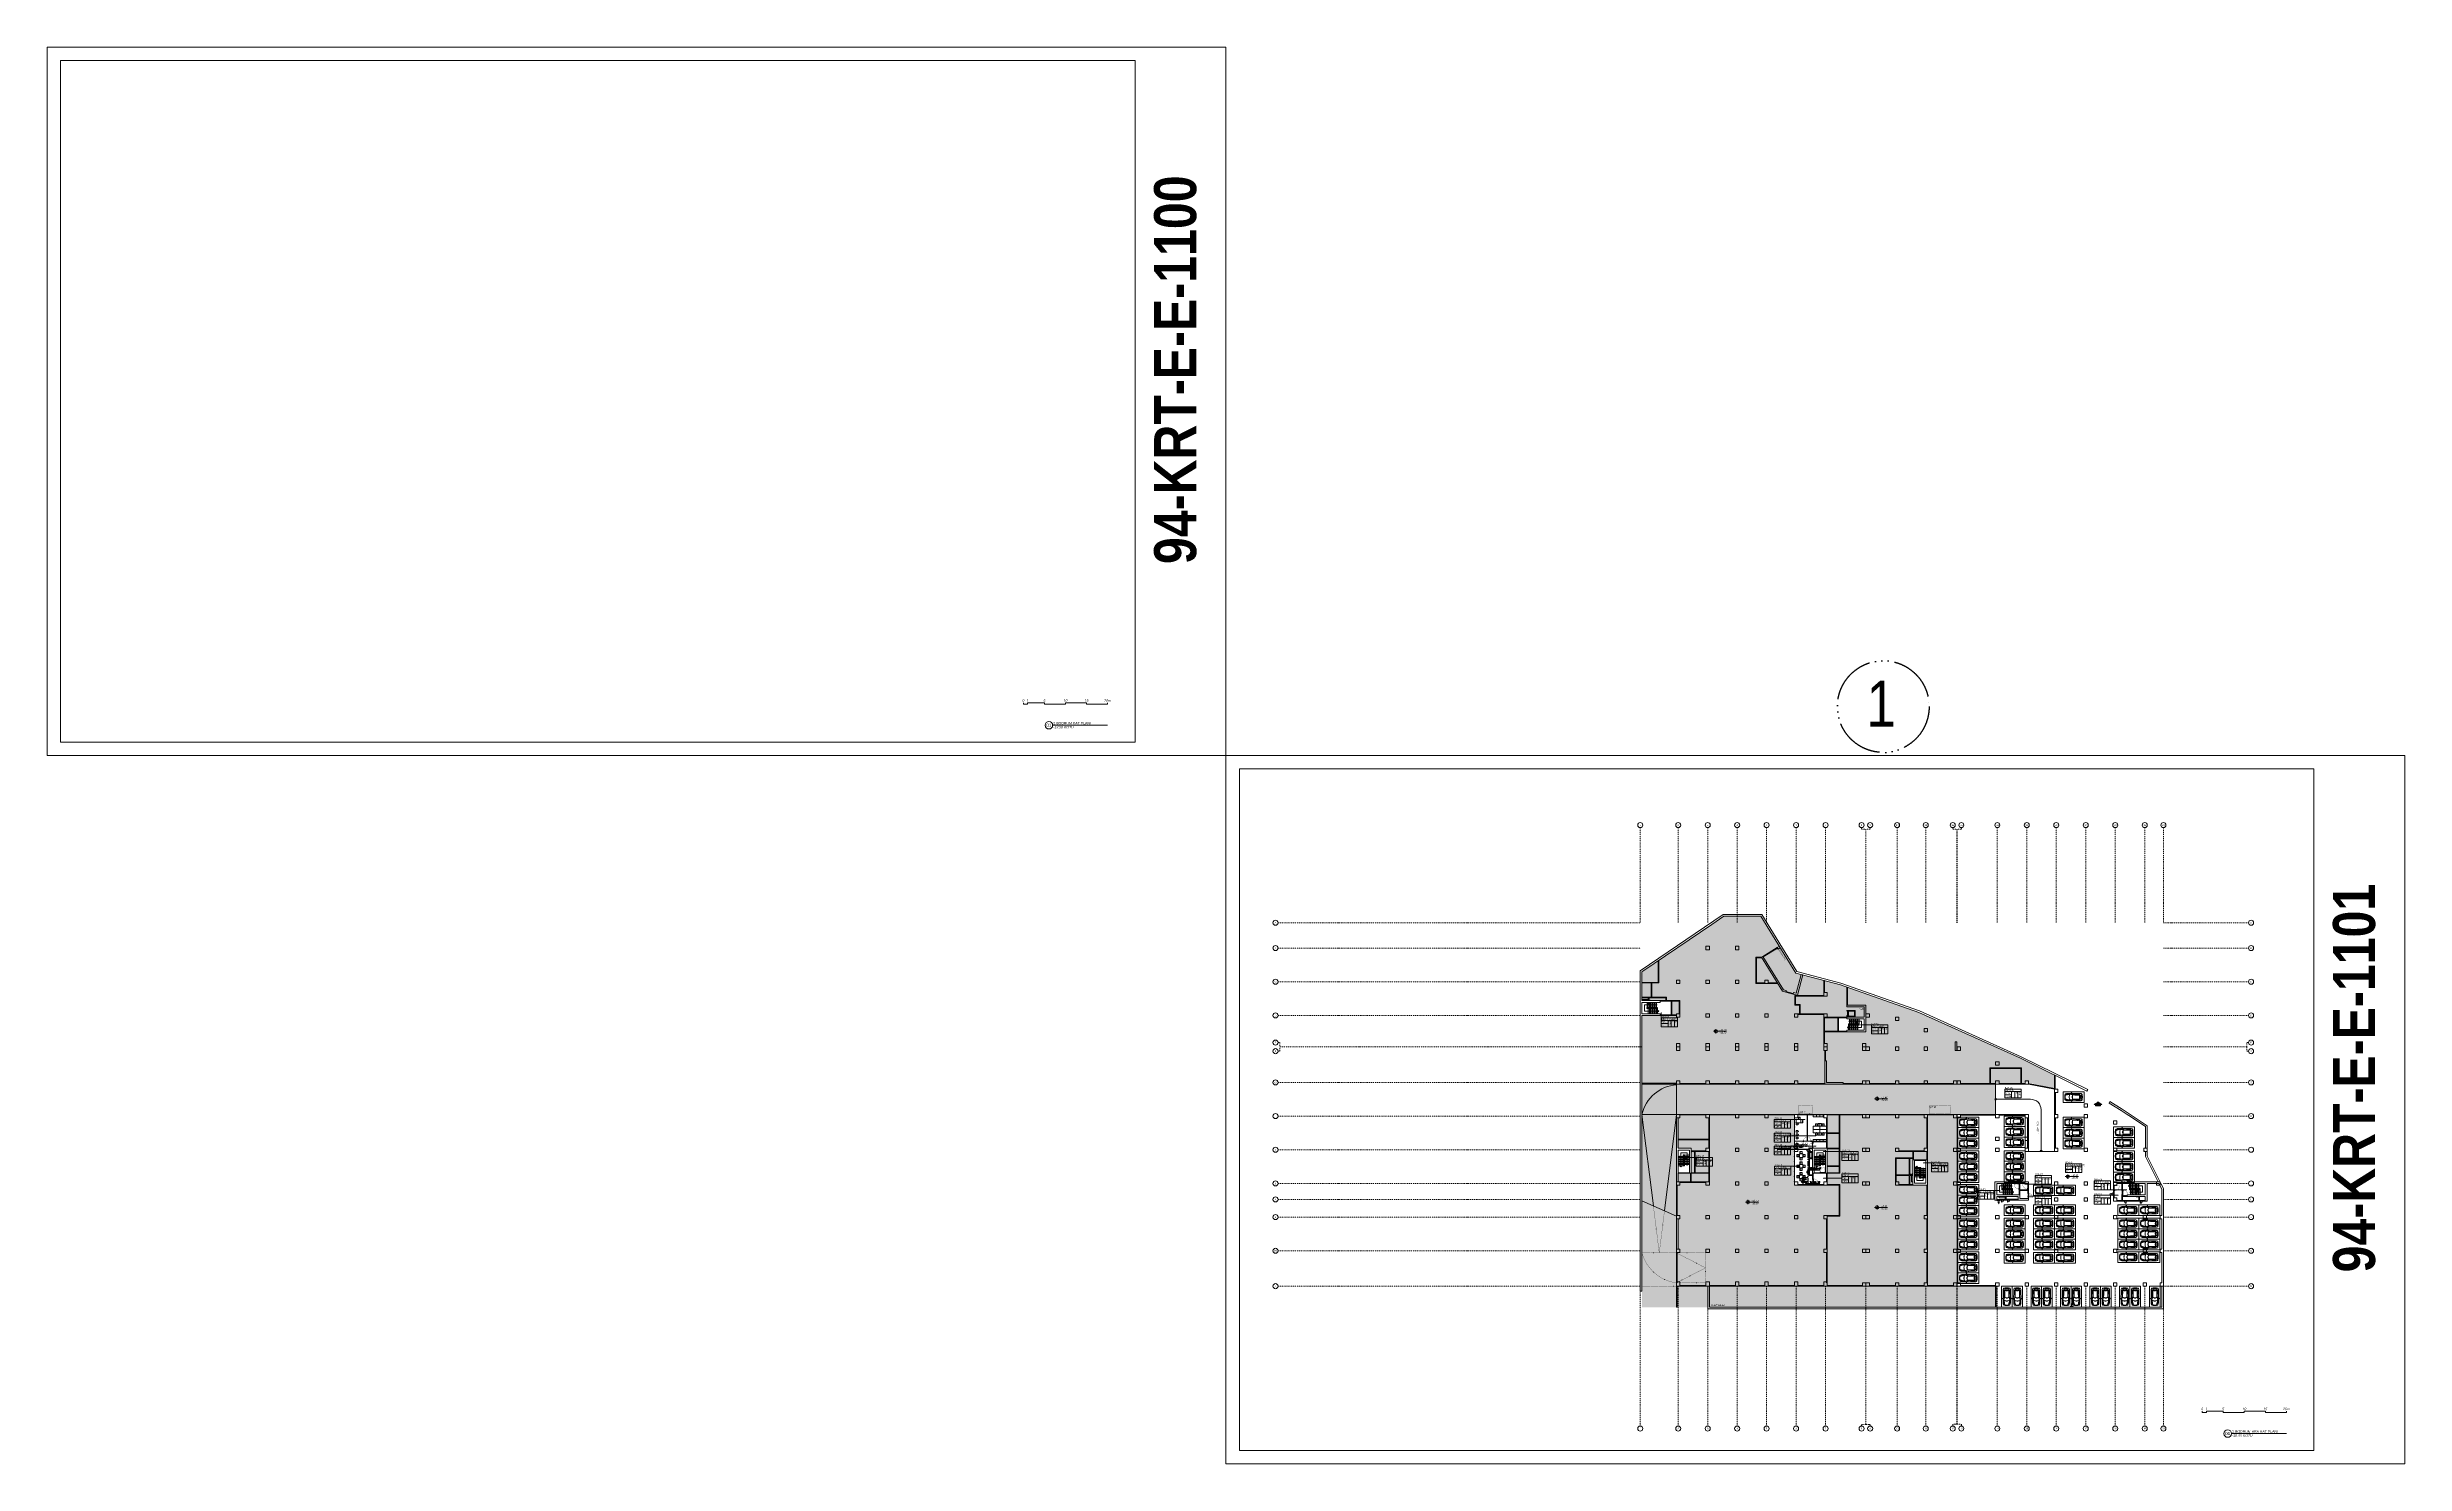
# Model space of a CAD drawing. Header units: metres. Extents: x -17582 to 152404, y -4219 to 29421.
# Drawn here: x -9841 to 46159, y -4219 to 29421 of the extents above; entities that cross this region are included whole.
import ezdxf
from ezdxf.enums import TextEntityAlignment as Align

# ---------------------------------------------------------------- set-up
doc = ezdxf.new("R2010")
doc.units = ezdxf.units.M
doc.header["$LTSCALE"] = 100
doc.header["$MEASUREMENT"] = 0
for name, pattern in [('ACAD_ISO06W100', [36, 24, -3, 0, -3, 0, -3, 0, -3]), ('CENTER', [2, 1.25, -0.25, 0.25, -0.25]), ('DASHDOT2', [0.5, 0.25, -0.125, 0, -0.125]), ('DOT2', [0.125, 0, -0.125]), ('DOT5', [0.75, 0, -0.75]), ('HIDDEN', [0.375, 0.25, -0.125])]:
    doc.linetypes.add(name, pattern=pattern)
doc.layers.get('0').update_dxf_attribs({"color": 9, "lineweight": 9})
for name, color, linetype, lineweight in [('00', 9, 'Continuous', 9), ('01', 9, 'Continuous', 9), ('03', 18, 'Continuous', 9), ('04', 9, 'Continuous', 9), ('05', 9, 'Continuous', 9), ('06B', 9, 'Continuous', 9), ('06D', 9, 'Continuous', 9), ('09', 9, 'Continuous', 9), ('10', 9, 'Continuous', 9), ('11', 9, 'Continuous', 9), ('14', 9, 'Continuous', 9), ('15', 9, 'Continuous', 9), ('19', 9, 'Continuous', 9), ('20', 9, 'DOT2', 9), ('21', 9, 'Continuous', 9), ('21_mahal200', 9, 'Continuous', 9), ('24', 9, 'DASHDOT2', 9), ('32-ekipman', 9, 'Continuous', 9), ('40', 9, 'Continuous', 9), ('40A', 9, 'Continuous', 9), ('E-DATA LCD EKRAN', 7, 'Continuous', 30), ('E-DATA PRİZİ (RJ45)', 7, 'Continuous', 30), ('E-KABLO', 7, 'Continuous', 30), ('E-OK', 3, 'Continuous', 30), ('E-YAZI', 7, 'Continuous', 30)]:
    doc.layers.add(name, color=color, linetype=linetype, lineweight=lineweight)
doc.styles.add('Arial', font='arial.ttf', dxfattribs={"height": 2.5})
doc.styles.add('E-YAZI', font='txttw.shx')
doc.styles.add('MuuM_TEXT-BOLD', font='ARIALNB.TTF')
doc.styles.add('MuuM_TEXT-ITALIC', font='ARIALNI.TTF')
doc.styles.add('MuuM_TEXT-STANDART', font='ARIALN.TTF')
doc.styles.get("Standard").update_dxf_attribs({"font": 'ARIALN.TTF'})
doc.dimstyles.new('MuuM_DIM200', dxfattribs={"dimscale": 20, "dimtxt": 2, "dimasz": 1, "dimexe": 1, "dimexo": 1, "dimgap": 1, "dimtad": 1, "dimdec": 1, "dimrnd": 0.5, "dimdsep": 46, "dimtxsty": 'MuuM_TEXT-STANDART', "dimblk": 'ARCHTICK', "dimcen": 0, "dimdle": 0.15, "dimclrd": 256, "dimclre": 256, "dimclrt": 256, "dimadec": 0, "dimazin": 0, "dimtfac": 5, "dimtdec": 1, "dimtix": 1, "dimtmove": 2, "dimatfit": 3, "dimldrblk": 'DOT', "dimfxl": 3, "dimfxlon": 1, "dimtolj": 1, "dimlwd": -1, "dimlwe": -1, "dimarcsym": 0})

# ---------------------------------------------------------------- blocks, each defined once
blk = doc.blocks.new('0_drawinglabel')
blk.add_lwpolyline([(3, 0), (46.5, 0)])
blk.add_circle((0, 0), 3)
at = {"style": 'Arial'}
blk.add_attdef('CIZIMNO', text='', height=2.5, dxfattribs=at).set_placement((0, 0), align=Align.MIDDLE)
blk.add_attdef('CIZIMADI', text='', height=2, dxfattribs=at).set_placement((3.5, 0), align=Align.BOTTOM_LEFT)
blk.add_attdef('OLCEK', text='', height=2, dxfattribs=at).set_placement((46.5, 0), align=Align.BOTTOM_RIGHT)
at = {"style": 'MuuM_TEXT-ITALIC'}
blk.add_attdef('DRAWINGNAME', text='', height=2, dxfattribs=at).set_placement((3.5, -0.6), align=Align.TOP_LEFT)
blk.add_attdef('SCALE', text='', height=2, dxfattribs=at).set_placement((46.5, -0.6), align=Align.TOP_RIGHT)
blk = doc.blocks.new('0_graphicscale')
blk.add_lwpolyline([(0, 3), (0, 0), (10, 0), (10, 3), (50, 3), (50, 0), (100, 0), (100, 3), (150, 3), (150, 0), (200, 0), (200, 3)])
at = {"style": 'MuuM_TEXT-ITALIC'}
for s, p in [('0', (0, 8.5)), ('1', (10, 8.5)), ('5', (50, 8.5)), ('10', (100, 8.5)), ('15', (150, 8.5)), ('20m', (200, 8.5))]:
    blk.add_text(s, height=6, dxfattribs=at).set_placement(p, align=Align.MIDDLE_CENTER)
blk = doc.blocks.new('0_aks')
at = {"linetype": 'Continuous'}
blk.add_circle((0, 0), 3, dxfattribs=at)
at = {"style": 'Arial'}
blk.add_attdef('AKS', text='', height=2, dxfattribs=at).set_placement((0, 0), align=Align.MIDDLE_CENTER)
blk = doc.blocks.new('p-akslar_yeni')
at = {"layer": '24'}
for points in [[(6415, 2315), (6415, 55)], [(7315, 2315), (7315, 55)], [(8015, 2315), (8015, 55)], [(8715, 2315), (8715, 55)], [(9415, 2315), (9415, 55)], [(10115, 2315), (10115, 55)], [(10815, 2315), (10815, 55)], [(11670, 2315), (11670, 2275), (11770, 2275), (11770, 55)], [(11875, 2315), (11875, 2275), (11775, 2275), (11775, 55)], [(12515, 2315), (12515, 2315), (12515, 55)], [(13195, 2315), (13195, 55)], [(13835, 2315), (13835, 2275), (13935, 2275), (13935, 55)], [(14040, 2315), (14040, 2275), (13940, 2275), (13940, 55)], [(14895, 2315), (14895, 55)], [(15595, 2315), (15595, 55)], [(16295, 2315), (16295, 55)], [(16995, 2315), (16995, 55)], [(17695, 2315), (17695, 55)], [(18395, 2315), (18395, 55)], [(18840, 2315), (18840, 55)], [(-2190, 55), (6415, 55)], [(18840, 55), (20861, 55)], [(-2190, -545), (6415, -545)], [(18840, -545), (20861, -545)], [(-2190, -1345), (6415, -1345)], [(18840, -1345), (20861, -1345)], [(-2190, -2145), (6415, -2145)], [(18840, -2145), (20861, -2145)], [(-2190, -2790), (-2150, -2790), (-2150, -2890), (6415, -2890)], [(20821, -2890), (20821, -2790), (20861, -2790)], [(-2190, -2995), (-2150, -2995), (-2150, -2895), (6415, -2895)], [(18840, -2890), (20821, -2890)], [(18840, -2895), (20821, -2895)], [(20821, -2895), (20821, -2995), (20861, -2995)], [(-2190, -3735), (6415, -3735)], [(18840, -3735), (20861, -3735)], [(-2190, -4535), (6415, -4535)], [(18840, -4535), (20861, -4535)], [(-2190, -5335), (6415, -5335)], [(18840, -5335), (20861, -5335)], [(-2190, -6135), (6415, -6135)], [(18840, -6135), (20861, -6135)], [(-2190, -6515), (6415, -6515)], [(18840, -6515), (20861, -6515)], [(-2190, -6935), (6415, -6935)], [(18840, -6935), (20861, -6935)], [(-2190, -7735), (6415, -7735)], [(18840, -7735), (20861, -7735)], [(-2190, -8575), (6415, -8575)], [(6415, -8575), (6415, -11897)], [(7315, -8575), (7315, -11897)], [(8015, -8575), (8015, -11897)], [(8715, -8575), (8715, -11897)], [(9415, -8575), (9415, -11897)], [(10115, -8575), (10115, -11897)], [(10815, -8575), (10815, -11897)], [(11770, -8575), (11770, -11857)], [(11775, -8575), (11775, -11857)], [(12515, -8575), (12515, -11897)], [(13195, -8575), (13195, -11897)], [(13935, -8575), (13935, -11855), (13835, -11855), (13835, -11897)], [(13940, -8575), (13940, -11855), (14040, -11855), (14040, -11897)], [(14895, -8575), (14895, -11897)], [(15595, -8575), (15595, -11897)], [(16295, -8575), (16295, -11897)], [(16995, -8575), (16995, -11897)], [(17695, -8575), (17695, -11897)], [(18395, -8575), (18395, -11897)], [(18840, -8575), (20861, -8575)], [(18840, -8575), (18840, -11897)], [(11770, -11857), (11670, -11857), (11670, -11897)], [(11775, -11857), (11875, -11857), (11875, -11897)]]:
    blk.add_lwpolyline(points, dxfattribs=at)
at = {"layer": '21', "xscale": 20, "yscale": 20, "zscale": 20}
for p, values in [((6415, 2375), {'AKS': '1'}), ((7315, 2375), {'AKS': '2'}), ((8015, 2375), {'AKS': '3'}), ((8715, 2375), {'AKS': '4'}), ((9415, 2375), {'AKS': '5'}), ((10115, 2375), {'AKS': '6'}), ((10815, 2375), {'AKS': '7'}), ((11670, 2375), {'AKS': '8'}), ((11875, 2375), {'AKS': '9'}), ((12515, 2375), {'AKS': '10'}), ((13195, 2375), {'AKS': '11'}), ((13835, 2375), {'AKS': '12'}), ((14040, 2375), {'AKS': '13'}), ((14895, 2375), {'AKS': '14'}), ((15595, 2375), {'AKS': '15'}), ((16295, 2375), {'AKS': '16'}), ((16995, 2375), {'AKS': '17'}), ((17695, 2375), {'AKS': '18'}), ((18395, 2375), {'AKS': '19'}), ((18840, 2375), {'AKS': '20'}), ((-2250, 55), {'AKS': 'A'}), ((20921, 55), {'AKS': 'A'}), ((-2250, -545), {'AKS': 'B'}), ((20921, -545), {'AKS': 'B'}), ((-2250, -1345), {'AKS': 'C'}), ((20921, -1345), {'AKS': 'C'}), ((-2250, -2145), {'AKS': 'D'}), ((20921, -2145), {'AKS': 'D'}), ((-2250, -2790), {'AKS': 'E'}), ((20921, -2790), {'AKS': 'E'}), ((-2250, -2995), {'AKS': 'F'}), ((20921, -2995), {'AKS': 'F'}), ((-2250, -3735), {'AKS': 'G'}), ((20921, -3735), {'AKS': 'G'}), ((-2250, -4535), {'AKS': 'H'}), ((20921, -4535), {'AKS': 'H'}), ((-2250, -5335), {'AKS': 'I'}), ((20921, -5335), {'AKS': 'I'}), ((-2250, -6135), {'AKS': 'J'}), ((20921, -6135), {'AKS': 'J'}), ((-2250, -6515), {'AKS': 'K'}), ((20921, -6515), {'AKS': 'K'}), ((-2250, -6935), {'AKS': 'L'}), ((20921, -6935), {'AKS': 'L'}), ((-2250, -7735), {'AKS': 'M'}), ((20921, -7735), {'AKS': 'M'}), ((-2250, -8575), {'AKS': 'N'}), ((20921, -8575), {'AKS': 'N'}), ((6415, -11957), {'AKS': '1'}), ((7315, -11957), {'AKS': '2'}), ((8015, -11957), {'AKS': '3'}), ((8715, -11957), {'AKS': '4'}), ((9415, -11957), {'AKS': '5'}), ((10115, -11957), {'AKS': '6'}), ((10815, -11957), {'AKS': '7'}), ((11670, -11957), {'AKS': '8'}), ((11875, -11957), {'AKS': '9'}), ((12515, -11957), {'AKS': '10'}), ((13195, -11957), {'AKS': '11'}), ((13835, -11957), {'AKS': '12'}), ((14040, -11957), {'AKS': '13'}), ((14895, -11957), {'AKS': '14'}), ((15595, -11957), {'AKS': '15'}), ((16295, -11957), {'AKS': '16'}), ((16995, -11957), {'AKS': '17'}), ((17695, -11957), {'AKS': '18'}), ((18395, -11957), {'AKS': '19'}), ((18840, -11957), {'AKS': '20'})]:
    blk.add_blockref('0_aks', p, dxfattribs=at).add_auto_attribs(values)
blk = doc.blocks.new('E-LCD+TV')
at = {"layer": 'E-DATA PRİZİ (RJ45)', "color": 1}
for p, q in [((0, 0), (0, 42)), ((38, 77), (38, 48)), ((38, 48), (88, 48)), ((48, 77), (48, 58)), ((48, 58), (78, 58)), ((63, 48), (63, 0)), ((78, 77), (78, 58)), ((88, 77), (88, 48))]:
    blk.add_line(p, q, dxfattribs=at)
blk.add_lwpolyline([(-25, 90), (25, 90), (25, 42), (-25, 42)], close=True, dxfattribs=at)
at = {"layer": 'E-DATA PRİZİ (RJ45)', "color": 1, "style": 'E-YAZI'}
blk.add_text('D', height=25.6, dxfattribs=at).set_placement((-9, 55))
at = {"layer": 'E-YAZI', "color": 1, "style": 'E-YAZI', "width": 0.7}
for s, p in [('LCD', (-27, 102)), ('TV', (49, 102))]:
    blk.add_text(s, height=30, dxfattribs=at).set_placement(p)
blk = doc.blocks.new('*U181')
at = {"layer": 'E-OK', "color": 3, "linetype": 'Continuous'}
blk.add_line((85, 85), (181, 181), dxfattribs=at)
at = {"layer": 'E-OK', "color": 4, "linetype": 'Continuous', "const_width": 30}
blk.add_lwpolyline([(-15, 0, 1), (15, 0, 1)], format="xyb", close=True, dxfattribs=at)
at = {"layer": 'E-OK', "color": 3, "linetype": 'Continuous'}
blk.add_solid([(99, 71), (71, 99), (0, 0)], dxfattribs=at)
blk = doc.blocks.new('p-kolon_80x80')
blk.add_lwpolyline([(-40, -40), (40, -40), (40, 40), (-40, 40)], close=True)
blk = doc.blocks.new('2.Bod.Ara.Sitatik Elk.')
at = {"layer": '01'}
for points in [[(10626, -3961), (10608, -3997), (9032, -3217), (6613, -2132), (4752, -1475), (3695, -1194), (2864, 154), (1981, 154), (1695, -40), (1695, -40), (60, -1150), (40, -1164), (40, -1188), (40, -1370), (40, -1370), (40, -1430), (40, -1430), (40, -1850), (470, -1850), (470, -1890), (40, -1890), (40, -2160), (470, -2160), (470, -2200), (40, -2200), (40, -2200), (40, -2200), (40, -2945), (0, -2945), (0, -1143), (1969, 194), (2886, 194), (3720, -1160), (4764, -1437), (6628, -2095), (9049, -3181)], [(4905, -1960), (5355, -1960), (5355, -2240), (5355, -2240), (5355, -2590), (4905, -2590), (4905, -2550), (5315, -2550), (5315, -2280), (4905, -2280), (4905, -2240), (5315, -2240), (5315, -2000), (4905, -2000), (4905, -1960)], [(40, -8750), (40, -8710), (40, -8710), (40, -8710), (40, -8710), (40, -8710), (40, -8710), (40, -8710), (40, -7830), (40, -7770), (40, -7030), (40, -6970), (40, -6230), (40, -6170), (40, -5430), (40, -5370), (40, -4630), (40, -4570), (40, -2950), (0, -2950), (0, -8750), (40, -8750)], [(4815, -3790), (4420, -3790), (4420, -3280), (4380, -3280), (4380, -3830), (4815, -3830)], [(7520, -3030), (7480, -3030), (7480, -2824), (7520, -2824)], [(11560, -4550), (11421, -4460), (11136, -4282), (11154, -4246), (11443, -4426), (12040, -4819), (12040, -5350), (12000, -5350), (12000, -4840), (11600, -4577)], [(860, -5350), (860, -5350), (860, -6150), (900, -6150), (900, -6150), (900, -6150), (900, -5400), (1170, -5400), (1170, -5950), (1170, -5950), (1170, -5950), (1210, -5950), (1210, -5350), (900, -5350), (900, -4630), (860, -4630), (860, -5400)], [(11560, -6150), (12300, -6150), (12000, -5553), (12000, -5430), (12040, -5430), (12040, -5543), (12364, -6190), (12364, -6190), (12425, -6313), (12425, -8630), (12345, -8630), (12345, -8550), (12385, -8550), (12385, -8550), (12385, -7830), (12345, -7830), (12345, -7750), (12385, -7750), (12385, -7030), (12385, -7030), (12345, -7030), (12345, -6950), (12385, -6950), (12385, -6950), (12385, -6323), (12319, -6190), (12040, -6190), (12040, -6610), (11990, -6610), (11990, -6500), (11600, -6500), (11600, -6500), (11560, -6500), (11560, -6460), (11990, -6460), (11990, -6190), (11560, -6190), (11560, -6150)], [(860, -7750), (900, -7750), (900, -7030), (860, -7030)], [(860, -8630), (940, -8630), (940, -8530), (860, -8530)], [(1560, -8630), (1640, -8630), (1640, -8530), (1560, -8530)], [(2260, -8630), (2340, -8630), (2340, -8530), (2260, -8530)], [(2960, -8630), (3040, -8630), (3040, -8530), (2960, -8530)], [(3660, -8630), (3740, -8630), (3740, -8530), (3660, -8530)], [(4360, -8630), (4440, -8630), (4440, -8530), (4360, -8530)], [(5275, -8630), (5355, -8630), (5355, -8550), (5275, -8550)], [(5360, -8630), (5440, -8630), (5440, -8550), (5360, -8550)], [(6060, -8630), (6140, -8630), (6140, -8550), (6060, -8550)], [(6740, -8630), (6820, -8630), (6820, -8550), (6740, -8550)], [(7440, -8630), (7520, -8630), (7520, -8550), (7440, -8550)], [(7525, -8630), (7605, -8630), (7605, -8550), (7525, -8550)], [(8440, -8630), (8520, -8630), (8520, -8550), (8440, -8550)], [(9140, -8630), (9220, -8630), (9220, -8550), (9140, -8550)], [(9840, -8630), (9920, -8630), (9920, -8550), (9840, -8550)], [(10540, -8630), (10620, -8630), (10620, -8550), (10540, -8550)], [(11240, -8630), (11320, -8630), (11320, -8550), (11240, -8550)], [(11940, -8630), (12020, -8630), (12020, -8550), (11940, -8550)]]:
    blk.add_lwpolyline(points, close=True, dxfattribs=at)
for points in [[(3252, -591), (3303, -559), (3324, -593), (3273, -625), (3252, -591)], [(3455, -1648), (3374, -1626), (2878, -821), (2912, -800), (2912, -800), (3399, -1592), (3465, -1609)], [(3455, -1648), (3465, -1609)], [(3639, -1655), (3701, -1671), (3819, -1227), (3858, -1238), (3730, -1720), (3629, -1693)], [(3629, -1693), (3639, -1655)], [(4130, -5950), (4130, -5950), (4130, -5950), (4130, -5400), (4400, -5400), (4400, -5950), (4400, -5950), (4400, -5950), (4440, -5950), (4440, -5350), (4090, -5350), (4090, -5950), (4130, -5950)], [(11960, -5405), (11965, -5405), (11965, -5430), (11960, -5430)], [(6510, -5630), (6510, -5630), (6510, -5630), (6510, -6180), (6780, -6180), (6780, -5755), (6780, -5755), (6780, -5630), (6820, -5630), (6820, -6230), (6470, -6230), (6470, -5630), (6510, -5630)], [(8420, -6500), (8420, -6500), (8420, -6460), (8420, -6150), (9220, -6150), (9220, -6190), (8470, -6190), (8470, -6460), (9015, -6460), (9015, -6545), (9220, -6545), (9220, -6585), (8975, -6585), (8975, -6500), (8470, -6500), (8470, -6585), (8420, -6585), (8420, -6500)]]:
    blk.add_lwpolyline(points, dxfattribs=at)
for p in [(1600, -600), (2300, -600), (900, -1400), (1600, -1400), (2300, -1400), (3000, -1400), (4400, -1700), (900, -2200), (1600, -2200), (2300, -2200), (3000, -2200), (3700, -2200), (4400, -2200), (5400, -2200), (6100, -2280), (6780, -2550), (900, -2905), (900, -2990), (1600, -2905), (1600, -2990), (2300, -2905), (2300, -2990), (3000, -2905), (3000, -2990), (3700, -2905), (3700, -2990), (4400, -2905), (4400, -2990), (5315, -2905), (5315, -2990), (5400, -2990), (6100, -2990), (6780, -2990), (7565, -2990), (8480, -3340), (900, -3790), (1600, -3790), (2300, -3790), (3000, -3790), (3700, -3790), (5315, -3790), (5400, -3790), (6100, -3790), (6780, -3790), (7480, -3790), (7565, -3790), (8480, -3790), (9180, -3790), (9880, -3990), (10580, -4340), (900, -4590), (1600, -4590), (2300, -4590), (3000, -4590), (3700, -4590), (4400, -4590), (5315, -4590), (5400, -4590), (6100, -4590), (6780, -4590), (7480, -4590), (7565, -4590), (8480, -4590), (9180, -4590), (9880, -4590), (10580, -4590), (11280, -4740), (1600, -5390), (2300, -5390), (3000, -5390), (3700, -5390), (5315, -5390), (5400, -5390), (6100, -5390), (7480, -5390), (7565, -5390), (8480, -5130), (8480, -5390), (9180, -5130), (9180, -5390), (9880, -5390), (10580, -5390), (11280, -5390), (12000, -5390), (900, -6190), (1600, -6190), (2300, -6190), (3000, -6190), (3700, -6190), (4400, -6190), (5315, -6190), (5400, -6190), (6100, -6190), (7480, -6190), (7565, -6190), (9880, -6190), (10580, -6190), (11280, -6190), (12304, -6190), (9880, -6570), (10580, -6570), (11280, -6570), (900, -6990), (1600, -6990), (2300, -6990), (3000, -6990), (3700, -6990), (4400, -6990), (5315, -6990), (5400, -6990), (6100, -6990), (6780, -6990), (7480, -6990), (7565, -6990), (8480, -6990), (9180, -6990), (9880, -6990), (10580, -6990), (11280, -6990), (11980, -6990), (900, -7790), (1600, -7790), (2300, -7790), (3000, -7790), (3700, -7790), (4400, -7790), (5315, -7790), (5400, -7790), (6100, -7790), (6780, -7790), (7480, -7790), (7565, -7790), (8480, -7790), (9180, -7790), (9880, -7790), (10580, -7790), (11280, -7790), (11980, -7790)]:
    blk.add_blockref('p-kolon_80x80', p, dxfattribs=at)
at = {"layer": '01', "xscale": -1, "rotation": 180}
blk.add_blockref('p-kolon_80x80', (6780, -5390), dxfattribs=at)
blk = doc.blocks.new('P-KURANGLEZ')
at = {"layer": '01'}
for points in [[(5355, -500), (5355, -540), (1600, -540), (1600, 0), (1640, 0), (1640, -500)], [(7525, -500), (12385, -500), (12385, -5), (12385, 0), (12425, 0), (12425, -540), (7525, -540)]]:
    blk.add_lwpolyline(points, close=True, dxfattribs=at)
blk.add_lwpolyline([(7520, -540), (5360, -540), (5360, -500), (7520, -500), (7520, -540)], dxfattribs=at)
at = {"layer": '21', "style": 'MuuM_TEXT-STANDART'}
blk.add_text('KURANGLEZ', height=40, dxfattribs=at).set_placement((1672, -469))
blk = doc.blocks.new('*U16')
at = {"ltscale": 15}
for p, q in [((-25, 1), (-26, 0)), ((-25, -1), (-26, 0)), ((-23, 1), (-25, 1)), ((-23, 1), (-23, -2)), ((-21, -3), (-18, 3)), ((-21, -3), (-18, 3)), ((-20, -3), (-17, 3)), ((-20, -3), (-16, 3)), ((-18, -3), (-15, 3)), ((-18, -3), (-15, 3)), ((-18, 1), (-18, 2)), ((-17, -3), (-14, 3)), ((-17, -3), (-13, 3)), ((-17, 1), (-17, 2)), ((-15, -3), (-12, 3)), ((-15, -3), (-12, 3)), ((-15, 1), (-15, 2)), ((-14, -3), (-11, 3)), ((-14, -3), (-10, 3)), ((-14, 1), (-14, 2)), ((-12, -3), (-9, 3)), ((-12, -3), (-9, 3)), ((-12, 1), (-12, 2)), ((-11, -3), (-8, 3)), ((-11, -3), (-7, 3)), ((-11, 1), (-11, 2)), ((-9, -3), (-6, 3)), ((-9, -3), (-6, 3)), ((-9, 1), (-9, 2)), ((-8, -3), (-4, 3)), ((-8, -3), (-5, 3)), ((-8, 1), (-8, 2)), ((-6, -3), (-3, 3)), ((-6, -3), (-3, 3)), ((-6, 1), (-6, 2)), ((-5, -3), (-1, 3)), ((-5, -3), (-2, 3)), ((-5, 1), (-5, 2)), ((-3, 1), (-3, 2)), ((0, 4), (-2, 1)), ((-2, 1), (-2, 2)), ((0, 0), (-1, 0)), ((-25, -1), (-23, -2)), ((-9, -2), (-23, -2)), ((-21, -3), (-21, -2)), ((-20, -3), (-19, -2)), ((-20, -2), (-19, -2)), ((-19, -2), (-18, -2)), ((-18, -3), (-18, -2)), ((-17, -3), (-16, -2)), ((-17, -2), (-16, -2)), ((-16, -2), (-15, -2)), ((-15, -3), (-15, -2)), ((-14, -3), (-13, -2)), ((-14, -2), (-13, -2)), ((-13, -2), (-12, -2)), ((-12, -3), (-12, -2)), ((-11, -3), (-10, -2)), ((-11, -2), (-10, -2)), ((-10, -2), (-9, -2)), ((-9, -3), (-9, -2)), ((-8, -2), (-7, -2)), ((-8, -3), (-7, -2)), ((-7, -2), (-6, -2)), ((-6, -3), (-6, -2)), ((-5, -2), (-4, -2)), ((-5, -3), (-4, -2)), ((-4, -2), (-2, -2)), ((0, -4), (-2, -2)), ((0, 0), (-1, 0))]:
    blk.add_line(p, q, dxfattribs=at)
for p, q in [((-7, 1), (-23, 1)), ((-17, 1), (-19, 1)), ((-16, 1), (-17, 1)), ((-14, 1), (-16, 1)), ((-13, 1), (-14, 1)), ((-11, 1), (-13, 1)), ((-10, 1), (-11, 1)), ((-8, 1), (-10, 1)), ((-7, 1), (-8, 1)), ((-5, 1), (-7, 1)), ((-4, 1), (-5, 1)), ((-2, 1), (-4, 1)), ((-2, 1), (-2, 1)), ((0, 0), (0, 4)), ((-2, -2), (-2, -2)), ((0, 0), (0, -4))]:
    blk.add_line(p, q)
for centre, radius, start, end in [((-26, 4), 3.92, 274.361002, 322.10246), ((-26, -4), 3.92, 37.89754, 85.638998), ((-18, 3), 0.0971, 330.32042, 150.32042), ((-17, 3), 0.0971, 330.32042, 150.32042), ((-15, 3), 0.0971, 330.32042, 150.32042), ((-14, 3), 0.0971, 330.32042, 150.32042), ((-12, 3), 0.0971, 330.32042, 150.32042), ((-11, 3), 0.0971, 330.32042, 150.32042), ((-9, 3), 0.0971, 330.32042, 150.32042), ((-8, 3), 0.0971, 330.32042, 150.32042), ((-6, 3), 0.0971, 330.32042, 150.32042), ((-5, 3), 0.0971, 330.32042, 150.32042), ((-3, 3), 0.0971, 330.32042, 150.32042), ((-2, 3), 0.0971, 330.32042, 150.32042), ((-1, 0), 0.486, 90, 270), ((0, 4), 0.25, 0, 150.086412), ((-21, -3), 0.0971, 150.32042, 330.32042), ((-20, -3), 0.0971, 150.32042, 330.32042), ((-18, -3), 0.0971, 150.32042, 330.32042), ((-17, -3), 0.0971, 150.32042, 330.32042), ((-15, -3), 0.0971, 150.32042, 330.32042), ((-14, -3), 0.0971, 150.32042, 330.32042), ((-12, -3), 0.0971, 150.32042, 330.32042), ((-11, -3), 0.0971, 150.32042, 330.32042), ((-9, -3), 0.0971, 150.32042, 330.32042), ((-8, -3), 0.0971, 150.32042, 330.32042), ((-6, -3), 0.0971, 150.32042, 330.32042), ((-5, -3), 0.0971, 150.32042, 330.32042), ((0, -4), 0.25, 209.913588, 0)]:
    blk.add_arc(centre, radius, start, end, dxfattribs=at)
blk = doc.blocks.new('conta')
at = {"ltscale": 10}
for p, q in [((-2650, 5346), (-2650, 5346)), ((-2650, 5345), (-2649, 5345)), ((-2650, 5344), (-2650, 5344)), ((-2650, 5344), (-2650, 5344)), ((-2649, 5345), (-2649, 5346)), ((-2649, 5345), (-2649, 5345)), ((-2649, 5345), (-2649, 5345)), ((-2649, 5345), (-2649, 5345)), ((-2649, 5344), (-2649, 5344)), ((-2649, 5344), (-2649, 5344)), ((-2649, 5344), (-2649, 5344))]:
    blk.add_line(p, q, dxfattribs=at)
for centre, radius, start, end in [((-2650, 5346), 0.05, 140.63452, 188.93723), ((-2650, 5346), 0.0696, 22.24275, 159.25804), ((-2650, 5345), 0.03, 160.33821, 273.26661), ((-2650, 5342), 3.01, 80.43616, 93.26661), ((-2653, 5345), 3.19, 350.46739, 8.93723), ((-2650, 5345), 0.03, 90, 196.77718), ((-2651, 5345), 1.24, 340.33821, 16.77718), ((-2650, 5344), 0.02, 170.46739, 213.74513), ((-2651, 5345), 2.33, 7.58966, 18.79511), ((-2649, 5346), 0.05, 18.79511, 42.1429), ((-2649, 5345), 0.03, 4.79721, 123.00619), ((-2649, 5345), 0.05, 142.73473, 180.2669), ((-2658, 5345), 9.36, 353.68569, 357.8537), ((-2649, 5345), 0.03, 260.43616, 338.70659), ((-2649, 5345), 0.05, 52.73473, 142.73473), ((-2649, 5345), 0.05, 322.73473, 52.73473), ((-2649, 5345), 0.05, 187.58966, 322.73473), ((-2649, 5345), 0.05, 270, 303.00619), ((-2650, 5345), 1.27, 338.70659, 23.04177), ((-2649, 5344), 0.1, 173.95711, 217.26527), ((-2649, 5344), 0.05, 217.26527, 307.26527), ((-2649, 5344), 0.05, 307.26527, 37.26527), ((-2649, 5344), 0.1, 173.68569, 217.26527), ((-2649, 5344), 0.231, 353.95711, 81.90038)]:
    blk.add_arc(centre, radius, start, end, dxfattribs=at)
for points, knots in [([(-2649, 5346), (-2649, 5346), (-2649, 5346), (-2649, 5345), (-2649, 5346), (-2649, 5345), (-2650, 5346), (-2650, 5346), (-2650, 5346), (-2650, 5346)], [0.0086373, 0.0086373, 0.0086373, 0.0086373, 0.1097304, 0.3133405, 0.4430081, 0.5658764, 0.7165186, 0.8527974, 0.9648495, 0.9648495, 0.9648495, 0.9648495]), ([(-2650, 5344), (-2650, 5344), (-2650, 5345), (-2650, 5344), (-2649, 5344), (-2649, 5344), (-2649, 5344)], [0, 0, 0, 0, 0.1008757, 0.3841126, 0.5436166, 0.6906785, 0.6906785, 0.6906785, 0.6906785])]:
    blk.add_open_spline(points, degree=3, knots=knots, dxfattribs=at)
blk = doc.blocks.new('p-yn_sackasa')
at = {"layer": '10', "linetype": 'Continuous'}
for p, q in [((-2, 0), (-2, 0)), ((3, 7), (0, 7)), ((3, 7), (0, 7)), ((3, 7), (0, 7)), ((0, 7), (3, 7)), ((0, 7), (0, 6)), ((0, 7), (0, 6)), ((0, 6), (0, 7)), ((0, 7), (0, 6)), ((1, 6), (0, 6)), ((0, 6), (1, 6)), ((1, 6), (0, 6)), ((0, 6), (1, 6)), ((1, 6), (1, 6)), ((1, 6), (1, 6)), ((2, 4), (1, 4)), ((1, 4), (2, 4)), ((2, 4), (1, 4)), ((1, 4), (2, 4)), ((1, 4), (1, 3)), ((1, 3), (1, 4)), ((1, 3), (1, 4)), ((1, 3), (1, 4)), ((1, -1), (1, 2)), ((1, -1), (1, 2)), ((1, -1), (1, 2)), ((1, -1), (1, 2)), ((1, 2), (1, 2)), ((1, 2), (1, 2)), ((1, 2), (1, 2)), ((1, 2), (1, 2)), ((3, 4), (2, 3)), ((3, 3), (3, 7)), ((3, 3), (3, 7)), ((3, 3), (3, 7)), ((3, 3), (3, 7)), ((3, 4), (3, 3)), ((3, 3), (3, 4)), ((3, 4), (3, 3)), ((-3, 0), (-3, -2)), ((-3, -2), (-3, 0)), ((-2, 0), (-3, 0)), ((-2, 0), (-3, 0)), ((-3, 0), (-3, -2)), ((-2, 0), (-3, 0)), ((-3, 0), (-3, -2)), ((-2, 0), (-3, 0)), ((1, -2), (-3, -2)), ((-3, -2), (1, -2)), ((1, -2), (-3, -2)), ((1, -2), (-3, -2)), ((-2, 0), (-2, 0)), ((1, -1), (1, -1)), ((1, -1), (1, -1)), ((1, -1), (1, -2)), ((1, -1), (1, -2)), ((1, -1), (1, -1)), ((1, -1), (1, -1)), ((1, -1), (1, -2)), ((1, -1), (1, -2))]:
    blk.add_line(p, q, dxfattribs=at)
for points in [[(0, 2), (1, 2), (1, -1), (0, -1)], [(0, 2), (0, 2), (0, -1), (0, -1)]]:
    blk.add_lwpolyline(points, close=True, dxfattribs=at)
for centre, radius, start, end in [((0, 7), 0.249, 90, 180), ((0, 7), 0.261, 90, 180), ((0, 7), 0.122, 90, 180), ((0, 7), 0.11, 90, 180), ((0, 6), 0.122, 180, 270), ((0, 6), 0.249, 181.345, 271.3502), ((0, 6), 0.261, 180, 270), ((0, 6), 0.11, 180, 270), ((1, 4), 0.114, 90, 180), ((1, 4), 0.24, 90, 180), ((1, 4), 0.253, 90, 180), ((1, 4), 0.101, 90, 180), ((1, 3), 0.0801, 243.2203, 0), ((1, 3), 0.206, 243.2197, 0), ((1, 3), 0.0674, 243.2129, 0), ((1, 3), 0.219, 243.2148, 0), ((1, 2), 0.206, 63.2169, 180), ((1, 2), 0.0801, 63.215, 180), ((1, 2), 0.219, 63.2153, 180), ((1, 2), 0.0674, 63.2144, 180), ((2, 4), 0.122, 342.8607, 90), ((2, 4), 0.249, 342.8613, 90), ((2, 4), 0.261, 342.8602, 90), ((2, 4), 0.11, 342.8621, 90), ((3, 3), 0.232, 162.8601, 0), ((3, 3), 0.219, 162.8613, 0), ((3, 7), 0.249, 0, 90), ((3, 7), 0.261, 0, 90), ((3, 7), 0.122, 0, 90), ((3, 7), 0.11, 0, 90), ((3, 3), 0.0927, 162.8605, 0), ((3, 3), 0.0801, 162.8624, 0), ((-3, 0), 0.24, 90, 180), ((-3, 0), 0.253, 90, 180), ((-3, 0), 0.114, 90, 180), ((-3, 0), 0.101, 90, 180), ((-3, -2), 0.114, 180, 270), ((-3, -2), 0.24, 180, 270), ((-3, -2), 0.253, 180, 270), ((-3, -2), 0.101, 180, 270), ((1, -1), 0.0674, 180, 180.5245), ((1, -1), 0.206, 180, 296.7851), ((1, -1), 0.0801, 180, 296.785), ((1, -1), 0.206, 0, 116.7836), ((1, -1), 0.219, 180, 296.785), ((1, -1), 0.219, 0, 116.7854), ((1, -1), 0.0674, 180, 296.7871), ((1, -1), 0.0801, 0, 116.7811), ((1, -1), 0.0674, 0, 116.7871), ((1, -2), 0.114, 270, 0), ((1, -2), 0.24, 270, 0), ((1, -2), 0.101, 270, 0), ((1, -2), 0.253, 270, 0)]:
    blk.add_arc(centre, radius, start, end, dxfattribs=at)
at = {"layer": '10', "xscale": 0.0842696629213483, "yscale": 0.0842696629213483, "zscale": 0.0842696629213483}
blk.add_blockref('*U16', (1, 1), dxfattribs=at)
at = {"layer": '14', "xscale": -0.7887640449438696, "yscale": 0.7887640449438696, "zscale": 0.7887640449438204, "rotation": 90}
blk.add_blockref('conta', (4218, -2086), dxfattribs=at)
blk = doc.blocks.new('*U255')
at = {"layer": '06D'}
for points in [[(110, 5), (110, 11), (95, 11), (95, 9), (108, 9), (108, 9), (108, 5), (110, 5)], [(111, 4), (111, 5), (107, 5), (107, 4), (111, 4)]]:
    blk.add_lwpolyline(points, dxfattribs=at)
for points in [[(8, -11), (13, -11), (13, -2), (8, -2)], [(14, -12), (106, -12), (106, -9), (14, -9)], [(111, -10), (106, -10), (106, -2), (111, -2)]]:
    blk.add_lwpolyline(points, close=True, dxfattribs=at)
for points in [[(8, -9), (8, -9), (8, -13, 0.414214), (8, -13), (14, -13, 0.414214), (14, -13), (14, -9), (13, -9)], [(111, -9), (112, -9), (112, -13, -0.414214), (112, -13), (106, -13, -0.414214), (106, -13), (106, -9), (106, -9)]]:
    blk.add_lwpolyline(points, format="xyb", dxfattribs=at)
at = {"layer": '10', "ltscale": 10}
for p, q in [((-2, 4), (-2, 4)), ((-2, 4), (-2, 4)), ((-1, 3), (-1, 3)), ((-1, 3), (-1, 3)), ((-1, 3), (-1, 3)), ((-1, 3), (-1, 3)), ((-1, 3), (-1, 3)), ((-1, 3), (-1, 3)), ((-1, 3), (-1, 3)), ((-1, 3), (-1, 3)), ((0, 4), (120, 4)), ((0, 3), (120, 3)), ((0, 3), (0, 3)), ((0, 3), (0, 3)), ((0, 3), (2, 3)), ((0, 3), (2, 3)), ((1, 0), (2, 1)), ((2, 3), (2, -2)), ((2, 3), (2, -2)), ((2, 1), (2, -1)), ((2, -1), (2, 1)), ((2, 1), (2, 1)), ((2, 1), (2, 1)), ((2, 1), (2, 1)), ((118, 3), (118, -2)), ((118, 3), (118, -2)), ((120, 3), (118, 3)), ((120, 3), (118, 3)), ((118, 0), (118, 1)), ((118, 1), (118, 0)), ((118, 1), (118, 1)), ((118, 1), (119, 1)), ((118, 1), (119, 1)), ((118, 0), (118, 1)), ((118, 1), (118, 0)), ((118, 1), (118, 1)), ((118, 1), (119, 1)), ((118, 1), (119, 1)), ((119, 0), (118, 0)), ((119, 0), (118, 0)), ((120, 3), (120, 3)), ((120, 3), (120, 3)), ((2, 0), (1, 0)), ((2, -1), (1, -1)), ((2, -1), (2, -1)), ((2, -2), (118, -2)), ((2, -2), (117, -2)), ((118, -1), (118, 0)), ((118, 0), (118, -1)), ((118, -1), (118, 0)), ((118, 0), (118, -1)), ((118, -1), (118, -1)), ((118, -1), (118, -1))]:
    blk.add_line(p, q, dxfattribs=at)
blk.add_circle((-1, 4), 0.843, dxfattribs=at)
blk.add_circle((-1, 4), 0.843, dxfattribs=at)
for centre, radius, start, end in [((-1, 4), 1.01, 219.4092, 254.2861), ((-1, 4), 1.01, 219.4092, 254.2861), ((0, 3), 0.302, 105.5524, 240.0315), ((0, 3), 0.302, 105.5524, 240.0315), ((0, 3), 0.428, 156.352, 217.621), ((0, 3), 0.428, 156.352, 217.621), ((0, 3), 0.1, 90, 180), ((0, 3), 0.1, 180, 270), ((0, 3), 0.005, 90, 180), ((0, 3), 0.005, 180, 270), ((2, 3), 0.1, 0, 90), ((2, 3), 0.05, 0, 90), ((118, 3), 0.05, 90, 180), ((118, 3), 0.1, 90, 180), ((120, 3), 0.1, 0, 90), ((120, 3), 0.005, 0, 90), ((120, 3), 0.1, 270, 0), ((120, 3), 0.005, 270, 0), ((2, -2), 0.1, 180, 270), ((2, -2), 0.05, 180, 270), ((118, -2), 0.141, 284.9271, 345.0729)]:
    blk.add_arc(centre, radius, start, end, dxfattribs=at)
at = {"layer": '20'}
blk.add_lwpolyline([(0, 3), (0, 123, -0.414214), (120, 3, 1)], format="xyb", dxfattribs=at)
at = {"xscale": -1, "rotation": 180}
blk.add_blockref('p-yn_sackasa', (0, 1), dxfattribs=at)
at = {"rotation": 180}
blk.add_blockref('p-yn_sackasa', (120, 1), dxfattribs=at)
blk = doc.blocks.new('Elevator_1')
for p, q in [((-730, 1740), (-730, 305)), ((500, 1740), (-730, 1740)), ((-730, 305), (-610, 305)), ((-695, 1705), (-695, 305)), ((465, 1705), (-695, 1705)), ((-610, 305), (-610, 170)), ((500, 305), (300, 305)), ((300, 305), (300, 270)), ((465, 305), (465, 1705)), ((500, 305), (500, 1740)), ((300, 0), (-610, 0))]:
    blk.add_line(p, q)
for points in [[(-610, 40), (-610, -35), (-760, -35), (-760, 40)], [(700, 90), (700, 140), (-730, 140), (-730, 90)], [(700, 40), (700, 90), (-730, 90), (-730, 40)], [(700, 220), (700, 270), (-655, 270), (-655, 220)], [(700, 170), (700, 220), (-655, 220), (-655, 170)], [(-210, 170), (-210, 215), (-610, 215), (-610, 170)], [(-210, 95), (-210, 140), (-610, 140), (-610, 95)], [(300, 220), (300, 265), (-210, 265), (-210, 220)], [(300, 45), (300, 90), (-210, 90), (-210, 45)], [(300, 40), (300, -35), (450, -35), (450, 40)]]:
    blk.add_lwpolyline(points, close=True)
for points in [[(-610, 200), (-210, 200)], [(-610, 185), (-210, 185)], [(-610, 125), (-210, 125)], [(-610, 110), (-210, 110)], [(-210, 250), (300, 250)], [(-210, 235), (300, 235)], [(-210, 75), (300, 75)], [(-210, 60), (300, 60)]]:
    blk.add_lwpolyline(points)
blk = doc.blocks.new('p-asansör_kone')
for p, q in [((13, 14), (186, 14)), ((13, 10), (13, 14)), ((186, 10), (13, 10)), ((186, 10), (13, 10)), ((32, 20), (29, 20)), ((32, 20), (30, 22)), ((33, 21), (31, 23)), ((33, 21), (33, 23)), ((34, 21), (35, 23)), ((34, 20), (36, 22)), ((34, 20), (37, 20)), ((114, 14), (114, 21)), ((114, 21), (116, 21)), ((116, 14), (114, 14)), ((116, 14), (116, 21)), ((116, 19), (146, 19)), ((116, 17), (146, 17)), ((129, 21), (128, 18)), ((129, 21), (134, 21)), ((134, 21), (134, 18)), ((146, 14), (146, 21)), ((146, 21), (149, 21)), ((149, 14), (146, 14)), ((149, 14), (149, 21)), ((186, 10), (186, 14)), ((190, 144), (191, 145)), ((190, 145), (199, 145)), ((190, 145), (199, 145)), ((190, 144), (190, 145)), ((190, 144), (190, 145)), ((190, 144), (190, 131)), ((190, 144), (190, 134)), ((190, 144), (190, 134)), ((190, 134), (190, 134)), ((190, 134), (190, 133)), ((190, 132), (190, 134)), ((190, 132), (190, 134)), ((190, 132), (190, 132)), ((190, 132), (190, 132)), ((190, 132), (190, 132)), ((190, 132), (190, 130)), ((190, 132), (190, 132)), ((190, 132), (190, 130)), ((190, 132), (190, 132)), ((190, 130), (190, 132)), ((190, 132), (190, 130)), ((190, 132), (190, 132)), ((190, 132), (190, 132)), ((190, 132), (190, 132)), ((190, 132), (190, 132)), ((190, 132), (190, 132)), ((190, 132), (190, 132)), ((190, 132), (190, 130)), ((190, 132), (190, 131)), ((190, 131), (190, 131)), ((191, 130), (190, 131)), ((190, 130), (191, 130)), ((190, 130), (191, 130)), ((190, 130), (190, 130)), ((190, 130), (190, 130)), ((199, 145), (191, 145)), ((191, 131), (199, 131)), ((191, 130), (191, 131)), ((191, 130), (191, 130)), ((201, 130), (191, 130)), ((191, 130), (191, 130)), ((191, 130), (191, 130)), ((191, 130), (191, 130)), ((191, 130), (191, 130)), ((201, 130), (191, 130)), ((199, 145), (199, 144)), ((201, 145), (199, 145)), ((201, 145), (199, 145)), ((199, 145), (199, 143)), ((199, 145), (199, 143)), ((199, 145), (199, 145)), ((199, 145), (199, 145)), ((199, 145), (201, 145)), ((199, 145), (199, 145)), ((199, 145), (199, 143)), ((199, 145), (199, 143)), ((199, 144), (199, 145)), ((199, 145), (199, 144)), ((199, 145), (201, 145)), ((200, 144), (199, 144)), ((199, 144), (199, 144)), ((199, 143), (199, 144)), ((199, 144), (199, 143)), ((199, 144), (201, 144)), ((199, 132), (199, 144)), ((199, 144), (199, 144)), ((199, 144), (199, 144)), ((199, 144), (199, 144)), ((199, 143), (199, 143)), ((199, 143), (199, 143)), ((199, 143), (199, 143)), ((199, 143), (199, 143)), ((199, 143), (199, 143)), ((199, 143), (199, 143)), ((199, 143), (199, 143)), ((199, 143), (199, 143)), ((201, 130), (199, 132)), ((199, 131), (201, 130)), ((200, 144), (201, 144)), ((201, 144), (201, 145)), ((201, 144), (201, 145)), ((201, 145), (201, 145)), ((201, 145), (201, 145)), ((201, 145), (201, 145)), ((201, 145), (201, 145)), ((201, 145), (201, 144)), ((201, 145), (201, 145)), ((201, 145), (201, 145)), ((201, 145), (201, 144)), ((201, 145), (201, 145)), ((201, 144), (201, 144)), ((201, 144), (201, 130)), ((201, 144), (201, 144)), ((201, 144), (201, 144)), ((201, 144), (201, 144)), ((201, 144), (201, 144)), ((201, 144), (201, 144)), ((201, 144), (201, 144)), ((201, 143), (201, 144)), ((201, 130), (201, 144)), ((201, 142), (201, 143)), ((201, 130), (201, 130)), ((201, 130), (201, 130))]:
    blk.add_line(p, q)
blk.add_lwpolyline([(45, 14), (26, 14), (26, 18), (45, 18)], close=True)
blk.add_lwpolyline([(28, 18), (28, 20, -1), (38, 20), (38, 18)], format="xyb")
blk.add_lwpolyline([(134, 18), (128, 18), (128, 14), (134, 14), (134, 18)])
at = {"flags": 128}
blk.add_lwpolyline([(190, 132), (190, 132), (190, 132)], dxfattribs=at)
blk.add_lwpolyline([(190, 132), (190, 132), (190, 132)], dxfattribs=at)
for centre, radius in [((43, 16), 1), ((192, 131), 0.289), ((192, 131), 0.287), ((192, 131), 0.06), ((192, 131), 0.06), ((197, 131), 0.289), ((197, 131), 0.06), ((197, 131), 0.06), ((197, 131), 0.287), ((200, 143), 0.289), ((200, 143), 0.06), ((200, 143), 0.287), ((200, 134), 0.289), ((200, 134), 0.06), ((200, 134), 0.06), ((200, 134), 0.287)]:
    blk.add_circle(centre, radius)
for centre, radius, start, end in [((190, 145), 0.23, 90, 180), ((190, 145), 0.08, 90, 180), ((190, 133), 0.23, 180, 270), ((190, 133), 0.08, 180, 270), ((190, 132), 0.01, 0, 130.0784), ((190, 132), 0.08, 0, 45), ((190, 132), 0.08, 180, 225), ((190, 132), 0.23, 0, 45), ((190, 132), 0.23, 180, 225), ((190, 131), 0.01, 229.9216, 0), ((191, 131), 0.45, 207.266, 243.6122), ((191, 131), 0.445, 205.9744, 243.2887), ((190, 130), 0.18, 180, 270), ((190, 130), 0.08, 180, 270), ((191, 131), 0.463, 210.1327, 244.378), ((190, 130), 0.08, 180, 270), ((190, 130), 0.18, 180, 204.8792), ((199, 145), 0.18, 90, 180), ((199, 145), 0.08, 90, 180), ((199, 145), 0.23, 0, 90), ((199, 145), 0.08, 0, 90), ((199, 145), 0.18, 153.6122, 180), ((199, 143), 0.08, 180, 270), ((201, 145), 0.18, 360, 90), ((201, 145), 0.08, 360, 90), ((201, 145), 0.08, 360, 90), ((201, 130), 0.08, 270, 0), ((201, 130), 0.18, 270, 360)]:
    blk.add_arc(centre, radius, start, end)
for points in [[(201, 144), (201, 144)], [(201, 144), (201, 144)], [(201, 144), (201, 144)], [(201, 142), (201, 142)], [(201, 130), (201, 130)], [(201, 130), (201, 130)]]:
    blk.add_open_spline(points, degree=1)
for points, knots in [([(201, 144), (201, 144), (201, 144), (201, 144), (201, 144)], [0, 0, 0, 0, 0.4615595, 1, 1, 1, 1]), ([(201, 130), (201, 130), (201, 130), (201, 130), (201, 130), (201, 130), (201, 130), (201, 130)], [0, 0, 0, 0, 0.223157, 0.446333, 0.669499, 0.892686, 1, 1, 1, 1]), ([(201, 130), (201, 130), (201, 130), (201, 130), (201, 130), (201, 130), (201, 130)], [0, 0, 0, 0, 0.274296, 0.529262, 0.784168, 1, 1, 1, 1]), ([(201, 130), (201, 130), (201, 130), (201, 130), (201, 130), (201, 130), (201, 130), (201, 130)], [0, 0, 0, 0, 0.223155, 0.446328, 0.669505, 0.892689, 1, 1, 1, 1]), ([(201, 130), (201, 130), (201, 130), (201, 130), (201, 130), (201, 130), (201, 130)], [0, 0, 0, 0, 0.274288, 0.529249, 0.784172, 1, 1, 1, 1]), ([(201, 130), (201, 130), (201, 130), (201, 130), (201, 130), (201, 130)], [0, 0, 0, 0, 0.281851, 0.670746, 1, 1, 1, 1])]:
    blk.add_open_spline(points, degree=3, knots=knots)
at = {"xscale": 0.1, "yscale": 0.1, "zscale": 0.1, "rotation": 90}
blk.add_blockref('Elevator_1', (186, 100), dxfattribs=at)
blk = doc.blocks.new('p-asansöryük')
at = {"layer": '00'}
for points in [[(-326, -220), (-340, -220), (-340, -205), (-326, -205)], [(-180, -220), (-205, -220), (-205, -205), (-180, -205)]]:
    blk.add_lwpolyline(points, close=True, dxfattribs=at)
at = {"layer": '40'}
blk.add_lwpolyline([(-180, -25), (-180, -205), (-340, -205), (-340, -25)], close=True, dxfattribs=at)
at = {"layer": '21', "rotation": 270}
blk.add_blockref('p-asansör_kone', (-350, -19), dxfattribs=at)
blk = doc.blocks.new('p-araba-10')
for points in [[(-194, -2), (-194, 5), (-193, 22), (-191, 39), (-188, 57), (-183, 66), (-174, 74), (-151, 83), (-141, 86), (-134, 87), (-72, 87), (-61, 87), (-46, 87), (-44, 87), (-42, 91), (-39, 96), (-35, 100), (-31, 102), (-25, 102), (-23, 99), (-26, 93), (-28, 88), (-29, 87), (13, 88), (15, 88), (28, 88), (30, 88), (72, 87), (128, 87), (160, 87), (177, 87), (187, 86), (198, 82), (207, 78), (214, 72), (217, 65), (220, 58), (223, 37), (225, 11), (225, -11), (223, -37), (220, -58), (217, -65), (214, -72), (207, -78), (198, -82), (187, -86), (177, -87), (160, -87), (128, -87), (72, -87), (30, -88), (28, -88), (15, -88), (13, -88), (-29, -87), (-28, -88), (-26, -93), (-23, -99), (-25, -102), (-31, -102), (-35, -100), (-39, -96), (-42, -91), (-44, -87), (-46, -87), (-61, -87), (-72, -87), (-134, -87), (-141, -86), (-151, -83), (-174, -74), (-183, -66), (-188, -57), (-191, -39), (-193, -22), (-194, -5), (-194, 2)], [(-93, -62), (-126, -56), (-149, -51), (-166, -46), (-174, -42), (-183, -37), (-183, -26), (-183, -12), (-183, 0), (-183, 13), (-183, 26), (-183, 37), (-178, 43), (-168, 52), (-158, 61), (-143, 73), (-125, 73), (-102, 74), (-79, 74), (-77, 72)], [(-93, 63), (-126, 57), (-149, 51), (-166, 46), (-174, 43), (-183, 37), (-183, 26), (-183, 13), (-183, 0), (-183, -12), (-183, -26), (-183, -37), (-178, -43), (-168, -51), (-158, -60), (-143, -72), (-125, -73), (-102, -73), (-79, -73), (-77, -72)], [(-8, -57), (-13, -58), (-38, -63), (-60, -69), (-65, -68), (-69, -66), (-73, -64), (-76, -58), (-79, -49), (-83, -35), (-86, -15), (-87, -5), (-87, 0), (-87, 6), (-86, 16), (-83, 36), (-79, 50), (-76, 59), (-73, 64), (-69, 67), (-65, 69), (-60, 69), (-38, 64), (-13, 58), (-8, 57)], [(66, 59), (28, 59), (13, 61), (1, 63), (-31, 70)], [(-3, -53), (-3, -55), (-4, -55), (-8, -57), (-7, -54), (-7, -53), (-12, -23), (-13, -20), (-14, -18), (-18, -16), (-19, -14), (-19, -10), (-19, -3), (-19, 0), (-19, 3), (-19, 10), (-19, 15), (-18, 16), (-14, 18), (-13, 20), (-12, 23), (-7, 53), (-7, 55), (-8, 57), (-4, 56), (-3, 55), (-3, 53)], [(160, 49), (128, 48), (100, 48), (68, 49), (43, 49), (29, 50), (21, 50), (11, 51), (4, 52), (1, 53), (-3, 53), (-3, 50), (-5, 42), (-7, 30), (-9, 12), (-9, 3), (-9, 0), (-9, -2), (-9, -12), (-7, -29), (-5, -41), (-3, -49), (-3, -53), (1, -52), (4, -52), (11, -51), (21, -50), (29, -49), (43, -49), (68, -48), (100, -48), (128, -48), (160, -48)], [(66, -58), (28, -59), (13, -60), (1, -63), (-31, -70)]]:
    blk.add_lwpolyline(points)
for points in [[(159, 66), (166, 67), (167, 69), (166, 70), (156, 71), (129, 73), (106, 74), (88, 75), (78, 75), (77, 74), (80, 64), (81, 62), (83, 62), (107, 62), (136, 64)], [(170, -39), (171, -30), (173, -19), (174, -4), (174, 0), (174, 5), (173, 19), (171, 31), (170, 40), (167, 48), (166, 50), (161, 50), (160, 49), (159, 37), (158, 19), (157, 8), (157, 0), (157, -8), (158, -19), (159, -36), (160, -48), (161, -50), (166, -50), (167, -48)], [(174, -36), (176, -28), (177, -19), (177, -11), (177, -1), (177, 0), (177, 2), (177, 11), (177, 20), (176, 28), (174, 36), (173, 41), (173, 44), (175, 45), (178, 46), (184, 46), (193, 48), (197, 49), (200, 49), (202, 47), (203, 44), (205, 37), (207, 27), (208, 19), (209, 12), (210, 7), (210, 5), (209, 3), (208, 1), (208, 0), (208, -1), (209, -3), (209, -3), (210, -5), (210, -7), (209, -12), (208, -18), (207, -26), (205, -37), (203, -43), (202, -47), (200, -49), (197, -49), (193, -48), (184, -46), (178, -45), (175, -45), (173, -43), (173, -41)], [(159, -66), (166, -67), (167, -68), (166, -69), (156, -71), (129, -72), (106, -73), (88, -75), (78, -75), (77, -74), (80, -64), (81, -62), (83, -61), (107, -62), (136, -63)]]:
    blk.add_lwpolyline(points, close=True)
blk = doc.blocks.new('p-carpark_std')
at = {"layer": '06D'}
blk.add_lwpolyline([(-500, -125), (0, -125), (0, 125), (-500, 125)], close=True, dxfattribs=at)
at = {"layer": '04'}
blk.add_blockref('p-araba-10', (-265, 0), dxfattribs=at)
blk = doc.blocks.new('0_slopearrow')
at = {"const_width": 0.05}
blk.add_lwpolyline([(11.2, 0), (-3.8, 0), (-1, 1.6)], dxfattribs=at)
at = {"style": 'Arial'}
blk.add_attdef('EGIM', text='', height=2, dxfattribs=at).set_placement((0, 0.5), align=Align.BOTTOM_LEFT)
at = {"style": 'MuuM_TEXT-ITALIC'}
blk.add_attdef('SLOPE', text='', height=2, dxfattribs=at).set_placement((0, -0.5), align=Align.TOP_LEFT)
blk = doc.blocks.new('p-M01-M02_merdiven-1050')
at = {"layer": '19'}
h = blk.add_hatch(color=256, dxfattribs=at)
h.dxf.hatch_style = 1
h.paths.add_polyline_path([(84, -372), (36, -372), (60, -396)])
h = blk.add_hatch(color=256, dxfattribs=at)
h.dxf.hatch_style = 1
edge = h.paths.add_edge_path()
edge.add_arc((210, -344), 10, 270, 630)
at = {"layer": '19', "linetype": 'Continuous'}
for points in [[(0, -148), (120, -148)], [(0, -176), (120, -176)], [(0, -204), (120, -204)], [(0, -232), (120, -232)], [(0, -260), (120, -260)], [(0, -288), (120, -288)], [(0, -316), (120, -316)], [(0, -344), (120, -344)], [(0, -372), (120, -372)], [(210, -344), (210, -120), (210, -60), (60, -60), (60, -372)], [(145, -201), (145, -120), (125, -120), (125, -120), (125, -367), (140, -367), (140, -372), (120, -372), (120, -367), (120, -115), (120, -115), (150, -115), (150, -198)], [(145, -201), (270, -142)], [(145, -206), (270, -148)], [(150, -120), (270, -120)], [(150, -148), (258, -148)], [(150, -176), (198, -176)], [(150, -204), (270, -204)], [(150, -232), (270, -232)], [(150, -260), (270, -260)], [(150, -288), (270, -288)], [(150, -316), (270, -316)], [(150, -344), (270, -344)], [(210, -176), (270, -176)]]:
    blk.add_lwpolyline(points, dxfattribs=at)
at = {"layer": '19'}
blk.add_lwpolyline([(84, -372), (36, -372), (60, -396)], close=True, dxfattribs=at)
for points in [[(145, -206), (270, -148)], [(150, -204), (150, -372), (150, -372), (145, -372), (145, -372), (145, -206)]]:
    blk.add_lwpolyline(points, dxfattribs=at)
blk.add_circle((210, -344), 10, dxfattribs=at)
blk = doc.blocks.new('p-M01-M02_M03_formül_2a')
at = {"layer": '21', "style": 'MuuM_TEXT-STANDART'}
for s, p in [('20', (0, -395)), ('11', (0, -143)), ('12', (0, -171)), ('13', (0, -199)), ('14', (0, -227)), ('15', (0, -255)), ('16', (0, -283)), ('17', (0, -311)), ('18', (0, -339)), ('19', (0, -367)), ('10', (240, -115))]:
    blk.add_text(s, height=20, dxfattribs=at).set_placement(p)
blk.add_text('20x17,10/28', height=20, rotation=90, dxfattribs=at).set_placement((210, -203), align=Align.RIGHT)
for s, p in [('9', (270, -148)), ('8', (270, -176)), ('7', (270, -204)), ('6', (270, -232)), ('5', (270, -260)), ('4', (270, -288)), ('3', (270, -316)), ('2', (270, -344)), ('1', (270, -369))]:
    blk.add_text(s, height=20, dxfattribs=at).set_placement(p, align=Align.RIGHT)
blk = doc.blocks.new('p-m04 formül2a')
at = {"layer": '21', "style": 'MuuM_TEXT-STANDART'}
for s, p in [('9', (120, 249)), ('8', (148, 249)), ('7', (176, 249)), ('6', (204, 249)), ('18x16,6/28', (330, 210)), ('5', (232, 249)), ('4', (260, 249)), ('3', (288, 249)), ('2', (316, 249)), ('1', (344, 249))]:
    blk.add_text(s, height=20, dxfattribs=at).set_placement(p, align=Align.RIGHT)
for s, p in [('10', (148, 1)), ('11', (176, 1)), ('12', (204, 1)), ('13', (232, 1)), ('14', (260, 1)), ('15', (288, 1)), ('16', (316, 1)), ('17', (344, 1)), ('18', (372, 1))]:
    blk.add_text(s, height=20, dxfattribs=at).set_placement(p)
blk = doc.blocks.new('*U258')
at = {"layer": '06D'}
for points in [[(8, 10), (8, 10), (8, 14, -0.414214), (8, 14), (14, 14, -0.414214), (14, 14), (14, 10), (13, 10)], [(111, 10), (112, 10), (112, 14, 0.414214), (112, 14), (106, 14, 0.414214), (106, 14), (106, 10), (106, 10)]]:
    blk.add_lwpolyline(points, format="xyb", dxfattribs=at)
for points in [[(8, 12), (13, 12), (13, 3), (8, 3)], [(14, 13), (106, 13), (106, 10), (14, 10)], [(111, 11), (106, 11), (106, 3), (111, 3)]]:
    blk.add_lwpolyline(points, close=True, dxfattribs=at)
for points in [[(110, -4), (110, -10), (95, -10), (95, -8), (108, -8), (108, -8), (108, -4), (110, -4)], [(111, -3), (111, -4), (107, -4), (107, -3), (111, -3)]]:
    blk.add_lwpolyline(points, dxfattribs=at)
at = {"layer": '10', "ltscale": 10}
for p, q in [((2, 2), (1, 2)), ((2, 1), (1, 1)), ((1, 1), (2, 0)), ((2, 3), (118, 3)), ((2, 3), (117, 3)), ((2, -2), (2, 3)), ((2, -2), (2, 3)), ((2, 0), (2, 2)), ((2, 2), (2, 0)), ((2, 2), (2, 2)), ((2, 0), (2, 0)), ((2, 0), (2, 0)), ((118, -2), (118, 3)), ((118, -2), (118, 3)), ((118, 2), (118, 1)), ((118, 2), (118, 2)), ((118, 1), (118, 2)), ((118, 2), (118, 1)), ((118, 2), (118, 2)), ((118, 1), (118, 2)), ((118, 1), (118, 0)), ((118, 0), (118, 1)), ((119, 1), (118, 1)), ((118, 1), (118, 0)), ((118, 0), (118, 1)), ((119, 1), (118, 1)), ((118, 0), (119, 0)), ((118, 0), (119, 0)), ((118, 0), (119, 0)), ((118, 0), (119, 0)), ((-2, -3), (-2, -3)), ((-2, -3), (-2, -3)), ((-1, -2), (-1, -2)), ((-1, -2), (-1, -2)), ((-1, -2), (-1, -2)), ((-1, -2), (-1, -2)), ((-1, -2), (-1, -2)), ((-1, -2), (-1, -2)), ((-1, -2), (-1, -2)), ((-1, -2), (-1, -2)), ((0, -2), (120, -2)), ((0, -2), (0, -2)), ((0, -2), (0, -2)), ((0, -2), (2, -2)), ((0, -2), (2, -2)), ((0, -3), (120, -3)), ((2, 0), (2, 0)), ((118, 0), (118, 0)), ((118, 0), (118, 0)), ((120, -2), (118, -2)), ((120, -2), (118, -2)), ((120, -2), (120, -2)), ((120, -2), (120, -2))]:
    blk.add_line(p, q, dxfattribs=at)
blk.add_circle((-1, -3), 0.843, dxfattribs=at)
blk.add_circle((-1, -3), 0.843, dxfattribs=at)
for centre, radius, start, end in [((2, 3), 0.1, 90, 180), ((2, 3), 0.05, 90, 180), ((118, 3), 0.141, 14.9271, 75.0729), ((-1, -3), 1.01, 105.7139, 140.5908), ((-1, -3), 1.01, 105.7139, 140.5908), ((0, -2), 0.428, 142.379, 203.648), ((0, -2), 0.302, 119.9685, 254.4476), ((0, -2), 0.428, 142.379, 203.648), ((0, -2), 0.302, 119.9685, 254.4476), ((0, -2), 0.1, 90, 180), ((0, -2), 0.1, 180, 270), ((0, -2), 0.005, 180, 270), ((0, -2), 0.005, 90, 180), ((2, -2), 0.1, 270, 0), ((2, -2), 0.05, 270, 0), ((118, -2), 0.05, 180, 270), ((118, -2), 0.1, 180, 270), ((120, -2), 0.005, 270, 360), ((120, -2), 0.1, 270, 0), ((120, -2), 0.1, 0, 90), ((120, -2), 0.005, 0, 90)]:
    blk.add_arc(centre, radius, start, end, dxfattribs=at)
at = {"layer": '20'}
blk.add_lwpolyline([(0, -2), (0, -122, 0.414214), (120, -2, -1)], format="xyb", dxfattribs=at)
blk.add_blockref('p-yn_sackasa', (0, 0))
at = {"xscale": -1}
blk.add_blockref('p-yn_sackasa', (120, 0), dxfattribs=at)
blk = doc.blocks.new('*U254')
at = {"layer": '06D'}
for points in [[(9, 4), (9, 5), (13, 5), (13, 4), (9, 4)], [(10, 5), (10, 11), (25, 11), (25, 9), (12, 9), (12, 9), (12, 5), (10, 5)]]:
    blk.add_lwpolyline(points, dxfattribs=at)
for points in [[(8, -10), (13, -10), (13, -2), (8, -2)], [(106, -12), (14, -12), (14, -9), (106, -9)], [(111, -11), (106, -11), (106, -2), (111, -2)]]:
    blk.add_lwpolyline(points, close=True, dxfattribs=at)
for points in [[(8, -9), (8, -9), (8, -13, 0.414214), (8, -13), (14, -13, 0.414214), (14, -13), (14, -9), (13, -9)], [(111, -9), (112, -9), (112, -13, -0.414214), (112, -13), (106, -13, -0.414214), (106, -13), (106, -9), (106, -9)]]:
    blk.add_lwpolyline(points, format="xyb", dxfattribs=at)
at = {"layer": '10', "ltscale": 10}
for p, q in [((120, 4), (0, 4)), ((120, 3), (0, 3)), ((0, 3), (0, 3)), ((0, 3), (0, 3)), ((0, 3), (2, 3)), ((0, 3), (2, 3)), ((2, 1), (1, 1)), ((2, 1), (1, 1)), ((2, 1), (1, 1)), ((2, 1), (1, 1)), ((1, 0), (2, 0)), ((1, 0), (2, 0)), ((2, 3), (2, -2)), ((2, 3), (2, -2)), ((2, 0), (2, 1)), ((2, 1), (2, 0)), ((2, 1), (2, 1)), ((2, 0), (2, 1)), ((2, 1), (2, 0)), ((2, 1), (2, 1)), ((118, 3), (118, -2)), ((118, 3), (118, -2)), ((120, 3), (118, 3)), ((120, 3), (118, 3)), ((118, 1), (118, -1)), ((118, -1), (118, 1)), ((118, 1), (118, 1)), ((118, 1), (118, 1)), ((118, 1), (118, 1)), ((119, 0), (118, 1)), ((120, 3), (120, 3)), ((120, 3), (120, 3)), ((121, 3), (121, 3)), ((121, 3), (121, 3)), ((121, 3), (121, 3)), ((121, 3), (121, 3)), ((121, 3), (121, 3)), ((121, 3), (121, 3)), ((121, 3), (121, 3)), ((121, 3), (121, 3)), ((122, 4), (122, 4)), ((122, 4), (122, 4)), ((2, -1), (2, 0)), ((2, 0), (2, -1)), ((2, -1), (2, 0)), ((2, 0), (2, -1)), ((2, -1), (2, -1)), ((2, -1), (2, -1)), ((118, -2), (2, -2)), ((117, -2), (2, -2)), ((118, 0), (119, 0)), ((118, -1), (118, -1)), ((118, -1), (119, -1))]:
    blk.add_line(p, q, dxfattribs=at)
blk.add_circle((121, 4), 0.843, dxfattribs=at)
blk.add_circle((121, 4), 0.843, dxfattribs=at)
for centre, radius, start, end in [((0, 3), 0.1, 90, 180), ((0, 3), 0.005, 90, 180), ((0, 3), 0.1, 180, 270), ((0, 3), 0.005, 180, 270), ((2, 3), 0.05, 0, 90), ((2, 3), 0.1, 0, 90), ((118, 3), 0.1, 90, 180), ((118, 3), 0.05, 90, 180), ((120, 3), 0.1, 0, 90), ((120, 3), 0.302, 299.9685, 74.4476), ((120, 3), 0.302, 299.9685, 74.4476), ((120, 3), 0.1, 270, 0), ((120, 3), 0.005, 0, 90), ((120, 3), 0.005, 270, 0), ((121, 4), 1.01, 285.7139, 320.5908), ((121, 4), 1.01, 285.7139, 320.5908), ((120, 3), 0.428, 322.379, 23.648), ((120, 3), 0.428, 322.379, 23.648), ((2, -2), 0.141, 194.9271, 255.0729), ((117, -2), 0.05, 270, 0), ((118, -2), 0.1, 270, 0)]:
    blk.add_arc(centre, radius, start, end, dxfattribs=at)
at = {"layer": '20'}
blk.add_lwpolyline([(120, 3), (120, 123, 0.414214), (0, 3, -1)], format="xyb", dxfattribs=at)
at = {"xscale": -1, "rotation": 180}
blk.add_blockref('p-yn_sackasa', (0, 1), dxfattribs=at)
at = {"rotation": 180}
blk.add_blockref('p-yn_sackasa', (120, 1), dxfattribs=at)
blk = doc.blocks.new('gr-p-barel kilitli kapı kolu')
at = {"flags": 128}
for points in [[(-0.9, 0.8), (-0.9, 4.9), (-11.7, 4.9), (-11.7, 6.7), (0.9, 6.7), (0.9, 0.8)], [(-0.8, 5), (0.8, 6.6)]]:
    blk.add_lwpolyline(points, dxfattribs=at)
blk.add_lwpolyline([(-2.75, 0), (-2.75, 0.7), (2.75, 0.7), (2.75, 0)])
blk.add_lwpolyline([(-1.3, 0.7), (1.3, 0.7), (1.3, 0.8), (-1.3, 0.8)], close=True)
blk = doc.blocks.new('prf-scr2')
at = {"linetype": 'DOT2', "ltscale": 10}
blk.add_line((0, 0), (0, -1), dxfattribs=at)
for p, q in [((0, 0), (0, 0)), ((0, 0), (0, 0)), ((0, 0), (0, -1)), ((0, 0), (0, 0)), ((0, 0), (0, 0)), ((0, 0), (0, 0)), ((0, 0), (0, 0)), ((0, 0), (0, 0)), ((0, 0), (0, 0)), ((0, 0), (0, 0)), ((0, -1), (0, -1)), ((0, -1), (0, -1)), ((0, -1), (0, -1)), ((0, -1), (0, -1)), ((0, -1), (0, -1)), ((0, -1), (0, -1)), ((0, -1), (0, -1)), ((0, -1), (0, -1))]:
    blk.add_line(p, q)
blk.add_lwpolyline([(0, 0), (0, 0), (0, 0), (0, 0), (0, 0), (0, 0), (0, 0)], close=True)
for points in [[(0, 0), (0, 0), (0, 0), (0, 0), (0, 0), (0, 0), (0, 0), (0, 0), (0, 0), (0, 0), (0, 0), (0, 0), (0, 0), (0, 0), (0, 0), (0, 0), (0, 0), (0, -1), (0, -1), (0, -1), (0, -1), (0, -1), (0, -1), (0, -1), (0, -1), (0, -1), (0, -1), (0, -1), (0, -1), (0, -1), (0, -1), (0, -1), (0, -1), (0, -1), (0, -1), (0, -1), (0, -1), (0, -1), (0, -1), (0, -1), (0, -1), (0, -1), (0, -1), (0, -1), (0, -1), (0, -1), (0, -1), (0, -1), (0, -1), (0, -1), (0, -1), (0, -1), (0, -1), (0, 0), (0, 0), (0, 0), (0, 0), (0, 0), (0, 0), (0, 0), (0, 0), (0, 0), (0, 0), (0, 0), (0, 0), (0, 0), (0, 0), (0, 0), (0, 0), (0, 0), (0, 0)], [(0, 0), (0, 0)]]:
    blk.add_lwpolyline(points)
blk = doc.blocks.new('K-SAC-01')
at = {"layer": '10'}
for points in [[(-5, 16, -0.414214), (-4, 16), (0, 16, -0.414214), (0, 16), (0, 6), (0, 6), (0, 16, 0.414214), (0, 16), (-4, 16, 0.414214), (-5, 16), (-5, 15, 0.414214), (-4, 15), (-3, 15), (-3, 15), (-4, 15, -0.414214), (-5, 15)], [(0, 10, -0.414214), (1, 11), (2, 11, -0.414214), (2, 10), (2, 4, -0.414214), (2, 4, -0.414214), (1, 4), (1, 5), (0, 5), (0, -1, -0.414214), (0, -2), (-4, -2, -0.414214), (-5, -1), (-5, 0, -0.414214), (-4, 0), (-3, 0), (-3, 0), (-4, 0, 0.414214), (-5, 0), (-5, -1, 0.414214), (-4, -1), (0, -1, 0.414214), (0, -1), (0, 5), (1, 5), (1, 4, 0.414214), (2, 4, 0.414214), (2, 4), (2, 10, 0.414214), (2, 10), (1, 10, 0.414214), (0, 10), (0, 9), (0, 9)], [(0, -2), (1, -1), (1, 2), (1, 2), (1, -2), (0, -2, -14.796002)], [(100, 10, 0.414214), (100, 11), (99, 11, 0.414214), (98, 10), (98, 4, 0.414214), (99, 4, 0.414214), (99, 4), (99, 5), (100, 5), (100, -1, 0.414214), (100, -2), (105, -2, 0.414214), (105, -1), (105, 0, 0.414214), (105, 0), (103, 0), (103, 0), (105, 0, -0.414214), (105, 0), (105, -1, -0.414214), (105, -1), (100, -1, -0.414214), (100, -1), (100, 5), (99, 5), (99, 4, -0.414214), (99, 4, -0.414214), (98, 4), (98, 10, -0.414214), (99, 10), (100, 10, -0.414214), (100, 10), (100, 9), (100, 9)], [(105, 16, 0.414214), (105, 16), (100, 16, 0.414214), (100, 16), (100, 6), (100, 6), (100, 16, -0.414214), (100, 16), (105, 16, -0.414214), (105, 16), (105, 15, -0.414214), (105, 15), (103, 15), (103, 15), (105, 15, 0.414214), (105, 15)]]:
    blk.add_lwpolyline(points, format="xyb", close=True, dxfattribs=at)
for points in [[(99, 0), (99, 2), (99, 2), (99, 3), (2, 3), (2, 2), (2, 2), (2, 0), (2, 0), (2, 2), (1, 2), (1, 3), (99, 3), (99, 2), (99, 2), (99, 0)], [(99, 2), (99, 0), (99, 0), (99, -2), (1, -2), (1, 0), (2, 0), (2, 2), (2, 2), (2, 0), (2, 0), (2, -1), (99, -1), (99, 0), (99, 0), (99, 2), (99, 2)]]:
    blk.add_lwpolyline(points, dxfattribs=at)
for points in [[(2, 3), (8, 3), (8, -1), (2, -1)], [(2, 3), (8, 3), (8, -1), (2, -1)], [(99, 3), (93, 3), (93, -1), (99, -1)], [(98, 3), (93, 3), (93, -1), (98, -1)]]:
    blk.add_lwpolyline(points, close=True, dxfattribs=at)
blk.add_circle((-1, -2), 0.55, dxfattribs=at)
at = {"layer": '20', "linetype": 'HIDDEN'}
for points in [[(0, -1), (0, 0), (-2, 0), (-2, -1)], [(0, -2), (0, 0), (-2, 0), (-2, -2)]]:
    blk.add_lwpolyline(points, dxfattribs=at)
at = {"layer": '20'}
blk.add_lwpolyline([(-1, -2), (-1, -103)], dxfattribs=at)
blk.add_arc((-1, -2), 100, 270, 1.5131, dxfattribs=at)
at = {"layer": '06B'}
blk.add_blockref('gr-p-barel kilitli kapı kolu', (91, 4), dxfattribs=at)
at = {"layer": '06B', "xscale": -1, "rotation": 180}
blk.add_blockref('gr-p-barel kilitli kapı kolu', (91, -2), dxfattribs=at)
at = {"layer": '10', "xscale": -1, "rotation": 90}
blk.add_blockref('prf-scr2', (2, 1), dxfattribs=at)
at = {"layer": '10', "rotation": 270}
blk.add_blockref('prf-scr2', (99, 1), dxfattribs=at)
blk = doc.blocks.new('p-masa-80x160')
at = {"linetype": 'DOT5'}
blk.add_lwpolyline([(0, 0), (0, 0)], dxfattribs=at)
blk.add_lwpolyline([(0, 0), (0, -80), (160, -80), (160, 0)], close=True)
at = {"color": 251, "linetype": 'HIDDEN'}
blk.add_lwpolyline([(155, -2), (155, -78), (115, -78), (115, -2)], close=True, dxfattribs=at)
blk = doc.blocks.new('p-sandalye')
blk.add_line((-45, 20), (-45, -20))
blk.add_lwpolyline([(-5, 20), (-50, 20), (-50, -20), (-5, -20)], close=True)
blk.add_point((0, 0))
blk = doc.blocks.new('p-çalışma birimi-02')
for name, p in [('p-masa-80x160', (0, -80)), ('p-sandalye', (50, -190))]:
    blk.add_blockref(name, p)
at = {"rotation": 270}
blk.add_blockref('p-sandalye', (80, -80), dxfattribs=at)
blk = doc.blocks.new('p-audi-negotiation')
for points in [[(-60.8, 67.94), (-60.8, 12.06), (-10, 12.06), (-10, 67.94)], [(-55.72, 62.86), (-55.72, 17.14), (-10, 17.14), (-10, 62.86)], [(0, 0), (0, 80), (80, 80), (80, 0)], [(12.06, 140.8), (67.94, 140.8), (67.94, 90), (12.06, 90)], [(17.14, 135.72), (62.86, 135.72), (62.86, 90), (17.14, 90)], [(140.8, 67.94), (140.8, 12.06), (90, 12.06), (90, 67.94)], [(135.72, 62.86), (135.72, 17.14), (90, 17.14), (90, 62.86)], [(12.06, -60.8), (67.94, -60.8), (67.94, -10), (12.06, -10)], [(17.14, -55.72), (62.86, -55.72), (62.86, -10), (17.14, -10)]]:
    blk.add_lwpolyline(points, close=True)
blk = doc.blocks.new('prf-10x10')
blk.add_lwpolyline([(-5, -5), (5, -5), (5, 5), (-5, 5)], close=True)
at = {"color": 255}
blk.add_solid([(-5, -5), (5, -5), (-5, 5), (5, 5)], dxfattribs=at)
at = {"layer": '10'}
blk.add_point((0, 0), dxfattribs=at)
blk = doc.blocks.new('p-dog-ser-720')
at = {"layer": '06D'}
for points in [[(0, 0), (0, 715)], [(5, 0), (5, 715)]]:
    blk.add_lwpolyline(points, dxfattribs=at)
at = {"layer": '15'}
blk.add_lwpolyline([(2, 0), (2, 715)], dxfattribs=at)
at = {"layer": '10', "xscale": 0.5, "yscale": 0.5, "rotation": 180}
for p in [(2, 717), (2, 600), (2, 480), (2, 360), (2, 240), (2, 120), (2, 2)]:
    blk.add_blockref('prf-10x10', p, dxfattribs=at)
blk = doc.blocks.new('p-al-01')
at = {"layer": '06B'}
for points in [[(27, 4), (27, 11), (42, 11), (42, 9), (29, 9), (29, 9), (29, 4), (27, 4)], [(27, -1), (27, -7), (42, -7), (42, -5), (29, -5), (29, -5), (29, -1), (27, -1)]]:
    blk.add_lwpolyline(points, dxfattribs=at)
at = {"layer": '06D'}
for p, q in [((116, 4), (29, 4)), ((29, -1), (116, -1))]:
    blk.add_line(p, q, dxfattribs=at)
at = {"layer": '10'}
for points in [[(26, -1), (26, 4), (21, 4), (21, -1)], [(31, -1), (31, 4), (26, 4), (26, -1)], [(111, -1), (111, 4), (106, 4), (106, -1)], [(116, -1), (116, 4), (111, 4), (111, -1)]]:
    blk.add_lwpolyline(points, close=True, dxfattribs=at)
at = {"layer": '15'}
blk.add_lwpolyline([(106, 2), (31, 2)], dxfattribs=at)
at = {"layer": '20'}
blk.add_lwpolyline([(111, -1), (111, -86)], dxfattribs=at)
blk.add_arc((111, -1), 85, 180, 270, dxfattribs=at)
blk = doc.blocks.new('0_elevationtarget-p-bk')
h = blk.add_hatch(color=250)
h.paths.add_polyline_path([(1.9, 0, 0.414214), (0, 1.9), (0, 0)])
h.paths.add_polyline_path([(0, 0), (-1.9, 0, 0.414214), (0, -1.9)])
blk.add_line((0, -2.6), (0, 2.6))
blk.add_lwpolyline([(12.5, 0), (-3, 0)])
blk.add_circle((0, 0), 1.88)
at = {"style": 'Arial'}
blk.add_attdef('BITMISKOT', text='', height=2, dxfattribs=at).set_placement((4.5, 0), align=Align.BOTTOM_LEFT)
at = {"style": 'MuuM_TEXT-ITALIC'}
blk.add_attdef('FINISHINGFLOORLEVEL', text='', height=2, dxfattribs=at).set_placement((4.5, -0.6), align=Align.TOP_LEFT)
blk = doc.blocks.new('YD-72-20')
at = {"linetype": 'Continuous'}
for p, q in [((0.36, 0), (-0.36, 0)), ((-0.22, 0.35), (0.22, 0.35)), ((-0.22, 0.35), (0, 0.28)), ((0, 0.71), (-0.03, 0.63)), ((0, 0.71), (0.03, 0.63)), ((0, 0.43), (0, 0.71)), ((0.22, 0.35), (0, 0.43)), ((0, 0.06), (0, 0.28)), ((0.36, 0), (0.36, -0.2))]:
    blk.add_line(p, q, dxfattribs=at)
blk.add_solid([(0.36, -0.2), (-0.36, 0), (-0.36, -0.2)])
blk = doc.blocks.new('b2a yan.dol')
at = {"yscale": 100, "zscale": 100}
for p, xscale, rotation in [((39220, -17321), -100, 90), ((36512, -17486), 100, 180)]:
    blk.add_blockref('YD-72-20', p, dxfattribs=dict(at, xscale=xscale, rotation=rotation))
at = {"xscale": 100, "yscale": 100, "zscale": 100}
blk.add_blockref('YD-72-20', (38247, -19991), dxfattribs=at)
blk = doc.blocks.new('0-OK 2')
at = {"true_color": 0x4f4f4f}
blk.add_hatch(color=251, dxfattribs=at).paths.add_polyline_path([(0, 0), (120, 180), (120, 120), (180, 120), (180, -120), (120, -120), (120, -180)])
at = {"linetype": 'ByBlock', "lineweight": -2}
blk.add_lwpolyline([(180, -120), (180, 120), (120, 120), (120, 180), (0, 0), (120, -180), (120, -120)], close=True, dxfattribs=at)
blk.add_point((0, 0))
blk = doc.blocks.new('_ArchTick')
at = {"color": 0, "linetype": 'ByBlock', "const_width": 0.15}
blk.add_lwpolyline([(-0.5, -0.5), (0.5, 0.5)], dxfattribs=at)
blk = doc.blocks.new('_Dot')
at = {"color": 0, "linetype": 'ByBlock', "lineweight": -2}
blk.add_line((-0.5, 0), (-1, 0), dxfattribs=at)
at = {"color": 0, "linetype": 'ByBlock', "const_width": 0.5}
blk.add_lwpolyline([(-0.25, 0, 1), (0.25, 0, 1)], format="xyb", close=True, dxfattribs=at)
blk = doc.blocks.new('0_roomno2')
blk.add_lwpolyline([(19.4, -10.5), (0, -10.5), (0, 0), (19.4, 0)], close=True)
for points in [[(0, -3), (19.4, -3)], [(0, -6.8), (8.1, -6.8)], [(8.1, -3), (8.1, -10.5)], [(11.9, -3), (11.9, -10.5)], [(15.6, -3), (15.6, -10.5)]]:
    blk.add_lwpolyline(points)
at = {"style": 'MuuM_TEXT-STANDART', "width": 0.6}
blk.add_text('H:', height=1.5, dxfattribs=at).set_placement((0.4, -8.6), align=Align.MIDDLE_LEFT)
at = {"style": 'Arial'}
blk.add_attdef('ODANO', (0, 1.2), '', height=2, dxfattribs=at)
at = {"style": 'MuuM_TEXT-STANDART', "width": 0.6}
for tag, p in [('M2', (0.4, -4.9)), ('TEMIZTAVANYUKSEKLIGI', (1.8, -8.6))]:
    blk.add_attdef(tag, text='', height=1.5, dxfattribs=at).set_placement(p, align=Align.MIDDLE_LEFT)
at = {"style": 'Arial'}
blk.add_attdef('MEKANADI', text='', height=2, dxfattribs=at).set_placement((0.4, -3), align=Align.BOTTOM_LEFT)
at = {"style": 'MuuM_TEXT-STANDART', "width": 0.6}
for tag, p in [('YER01', (10, -4.5)), ('YER02', (10, -6.8)), ('YER03', (10, -9)), ('TAVAN01', (13.8, -4.5)), ('TAVAN02', (13.8, -6.8)), ('TAVAN03', (13.8, -9)), ('DUVAR01', (17.5, -4.5)), ('DUVAR02', (17.5, -6.8)), ('DUVAR03', (17.5, -9))]:
    blk.add_attdef(tag, text='', height=1.5, dxfattribs=at).set_placement(p, align=Align.MIDDLE_CENTER)
blk = doc.blocks.new('p-sandalye-03')
for points in [[(-5, -25), (-5, 25), (-55, 25), (-55, -25), (-5, -25)], [(-55, 25), (-45, 25), (-45, -25), (-55, -25)]]:
    blk.add_lwpolyline(points)
blk.add_point((0, 0))
blk = doc.blocks.new('m-calisma unitesi 02')
at = {"ltscale": 0.5}
blk.add_lwpolyline([(-160, 140), (-160, 80), (-120, 80), (-120, 140)], close=True, dxfattribs=at)
blk.add_lwpolyline([(0, 80), (0, 0), (-160, 0), (-160, 80)], close=True)
at = {"linetype": 'DOT5'}
blk.add_lwpolyline([(-160, 80), (-160, 80)], dxfattribs=at)
at = {"rotation": 270}
blk.add_blockref('p-sandalye-03', (-80, 80), dxfattribs=at)
blk = doc.blocks.new('gr-p-birim')
blk.add_lwpolyline([(-0.5, -0.5), (0.5, -0.5), (0.5, 0.5), (-0.5, 0.5)], close=True)
blk = doc.blocks.new('*U259')
at = {"layer": '06D'}
blk.add_lwpolyline([(-2.5, 205), (2.5, 205), (2.5, 0), (-2.5, 0)], close=True, dxfattribs=at)
at = {"layer": '15'}
blk.add_lwpolyline([(0, 200), (0, 5)], dxfattribs=at)
at = {"layer": '10', "xscale": 0.5, "yscale": 0.5, "rotation": 90}
for p in [(0, 202.5), (0, 2.5)]:
    blk.add_blockref('prf-10x10', p, dxfattribs=at)
blk = doc.blocks.new('ttttttttttttt')
for points in [[(3983, -30734), (3983, -30749)], [(3988, -30734), (3983, -30734)], [(3988, -30749), (3983, -30749)], [(3988, -30734), (3988, -30749)], [(4034, -30749), (3988, -30749)], [(4034, -30749), (4034, -30799)], [(4034, -30749), (4038, -30749)], [(4043, -30734), (4038, -30734)], [(4038, -30734), (4038, -30749)], [(4043, -30749), (4038, -30749)], [(4038, -30749), (4038, -30799)], [(4043, -30734), (4043, -30749)]]:
    blk.add_lwpolyline(points)
blk.add_arc((4038, -30749), 50, 180, 270)
blk = doc.blocks.new('2.Bod.Ara.Mimari Elk.')
at = {"layer": '00'}
for points in [[(40, -1415), (425, -1415), (425, -902)], [(440, -892), (440, -1430), (275, -1430)], [(3252, -591), (2912, -800)], [(3260, -603), (2920, -813)], [(40, -1430), (260, -1430)], [(260, -1765), (260, -1430)], [(275, -1430), (275, -1765)], [(410, -1430), (440, -1430)], [(3629, -1693), (3455, -1648)], [(3633, -1679), (3458, -1633)], [(190, -1850), (190, -1780), (40, -1780), (40, -1765), (260, -1765)], [(605, -1850), (605, -1780), (210, -1780), (210, -1850)], [(275, -1765), (620, -1765), (620, -1850)], [(605, -1850), (470, -1850), (470, -1865), (730, -1865), (730, -2185), (470, -2185), (470, -2200), (860, -2200), (860, -2185), (765, -2185), (765, -2185), (765, -2185), (765, -2185), (745, -2185), (745, -1865), (925, -1865), (925, -2160), (940, -2160), (940, -1850), (620, -1850)], [(4360, -1740), (3670, -1740), (3670, -1725), (4360, -1725)], [(3795, -1945), (3685, -1945), (3685, -1740), (3670, -1740), (3670, -1960), (3780, -1960), (3780, -2160), (3795, -2160), (3795, -1945)], [(4705, -2575), (4690, -2575), (4690, -2255), (4375, -2255), (4375, -2240), (4690, -2240), (4905, -2240), (4905, -2255), (4705, -2255), (4705, -2575)], [(4375, -2575), (4905, -2575), (4905, -2590), (4375, -2590)], [(8282, -3830), (7605, -3830), (7605, -3815), (8300, -3815), (8300, -3449), (9055, -3449), (9055, -3815), (9140, -3815), (9140, -3830)], [(7605, -3815), (8140, -3815)], [(9143, -3830), (7605, -3830)], [(8155, -3815), (8300, -3815)], [(8300, -3815), (8282, -3815)], [(8520, -3815), (9040, -3815), (9040, -3464), (8315, -3464), (8315, -3815), (8440, -3815)], [(8440, -3830), (8440, -3815)], [(8520, -3815), (9140, -3815)], [(8520, -3830), (8520, -3815)], [(9140, -3830), (8520, -3830)], [(9840, -3950), (9220, -3830)], [(9840, -3935), (9223, -3815)], [(900, -5155), (1625, -5155), (1625, -5350), (1640, -5350), (1640, -4630), (1625, -4630), (1625, -5140), (900, -5140)], [(4725, -4975), (4725, -4990), (4440, -4990), (4440, -4630), (4425, -4630), (4425, -5185)], [(4425, -5200), (4425, -5350), (4425, -5350), (4440, -5350), (4440, -5005), (4725, -5005), (4725, -5205)], [(4740, -4565), (5275, -4565), (5275, -4550), (4440, -4550), (4440, -4565)], [(4440, -4565), (4725, -4565)], [(4725, -5790), (4725, -5935), (4440, -5935), (4440, -5950), (4740, -5950), (4740, -4565)], [(4725, -5005), (4725, -5350), (4440, -5350)], [(4725, -4565), (4725, -4990)], [(4740, -5349), (4740, -4565)], [(4740, -5205), (4740, -5205), (4740, -4975)], [(1210, -5935), (1290, -5935), (1290, -5430), (1210, -5430), (1210, -5415), (1560, -5415), (1560, -5430), (1305, -5430), (1305, -5935), (1625, -5935)], [(1625, -5430), (1625, -5935)], [(1640, -5430), (1640, -6150)], [(4090, -5580), (4020, -5580), (4020, -5365), (4090, -5365), (4090, -5350), (4005, -5350), (4005, -5365), (4005, -5365), (4005, -6000), (4090, -6000), (4090, -6090), (4105, -6090), (4105, -5950)], [(4105, -5200), (4105, -5235), (4090, -5235), (4090, -5200), (4070, -5200), (4070, -5185), (4105, -5185), (4105, -5185), (4425, -5185)], [(4090, -5350), (4090, -5335), (4105, -5335), (4105, -5350)], [(4425, -5200), (4105, -5200)], [(4440, -5365), (4725, -5365), (4725, -5775), (4440, -5775), (4440, -5790), (4725, -5790)], [(6385, -6000), (6075, -6000), (6075, -6150), (6060, -6150), (6060, -5580), (6470, -5580)], [(6385, -5985), (6075, -5985), (6075, -5595), (6470, -5595)], [(6470, -5580), (6470, -5430), (6140, -5430), (6140, -5415), (6740, -5415), (6740, -5415), (6740, -5430), (6740, -5430), (6485, -5430), (6485, -5630), (6470, -5630), (6470, -5595)], [(6385, -5595), (6385, -5595), (6385, -5985)], [(6400, -5595), (6400, -5595), (6400, -5980), (6470, -5980)], [(1210, -5950), (1210, -6150), (1560, -6150), (1560, -6165), (940, -6165), (940, -6150), (1195, -6150), (1195, -5950)], [(1210, -5950), (1625, -5950), (1625, -6150)], [(4090, -5600), (4020, -5600), (4020, -5985), (4090, -5985), (4090, -5950)], [(4740, -5790), (4740, -5766)], [(6400, -6000), (6400, -6215), (6470, -6215), (6470, -6230), (6140, -6230), (6140, -6215), (6385, -6215), (6385, -6000)], [(6470, -6000), (6400, -6000)], [(4105, -6215), (4360, -6215), (4360, -6230), (3740, -6230), (3740, -6215), (4090, -6215), (4090, -6215), (4090, -6200), (4105, -6200), (4105, -6215)], [(4440, -6215), (4740, -6215), (4740, -6965), (4440, -6965)], [(4440, -6230), (4725, -6230), (4725, -6950), (4440, -6950)], [(8670, -6500), (8670, -6570), (8470, -6570), (8470, -6570)], [(8975, -6585), (8470, -6585), (8470, -6585)], [(8975, -6570), (8690, -6570), (8690, -6500)], [(9000, -6190), (9015, -6190), (9015, -6205), (9000, -6205), (9000, -6190)], [(9015, -6340), (9205, -6340), (9205, -6315), (9220, -6315), (9220, -6430), (9205, -6430), (9205, -6355), (9015, -6355), (9015, -6460), (9000, -6460), (9000, -6315), (9015, -6315), (9015, -6340)], [(9205, -6190), (9220, -6190), (9220, -6205), (9205, -6205), (9205, -6190)], [(11240, -6245), (11240, -6230), (11255, -6230), (11255, -6245), (11240, -6245)], [(11840, -6500), (11840, -6595), (11455, -6595), (11455, -6500), (11560, -6500), (11560, -6485), (11455, -6485), (11455, -6465), (11440, -6465), (11440, -6595), (11320, -6595), (11320, -6610), (11990, -6610), (11990, -6595), (11860, -6595), (11860, -6500)]]:
    blk.add_lwpolyline(points, dxfattribs=at)
for points in [[(2878, -821), (2745, -821), (2745, -1440), (2960, -1440), (2960, -1425), (2760, -1425), (2760, -836), (2887, -836)], [(3259, -1440), (3040, -1440), (3040, -1425), (3249, -1425)], [(4375, -1660), (4375, -1375), (4360, -1371), (4360, -1660)], [(4905, -1960), (4905, -1529), (4920, -1534), (4920, -1960), (4905, -1960)], [(4360, -2160), (3740, -2160), (3740, -2175), (4360, -2175)], [(4375, -2240), (4375, -2865), (4360, -2865), (4360, -2240)], [(4380, -3280), (4380, -3030), (4395, -3030), (4395, -3280)], [(860, -3830), (40, -3830), (40, -3810), (860, -3810)], [(940, -3830), (1560, -3830), (1560, -3815), (940, -3815)], [(1640, -3830), (2260, -3830), (2260, -3815), (1640, -3815)], [(2960, -3830), (2340, -3830), (2340, -3815), (2960, -3815)], [(3040, -3830), (3660, -3830), (3660, -3815), (3040, -3815)], [(4380, -3830), (3740, -3830), (3740, -3815), (4380, -3815)], [(4815, -3815), (5275, -3815), (5275, -3830), (4815, -3830)], [(6060, -3830), (5440, -3830), (5440, -3815), (6060, -3815)], [(7440, -3830), (6140, -3830), (6140, -3815), (7440, -3815)], [(9840, -3950), (9840, -3617), (9855, -3625), (9855, -3950)], [(9840, -4030), (9840, -4550), (9860, -4550), (9860, -4030)], [(940, -4550), (940, -4565), (1560, -4565), (1560, -4550)], [(1640, -4550), (2260, -4550), (2260, -4565), (1640, -4565)], [(2340, -4550), (2960, -4550), (2960, -4565), (2340, -4565)], [(3040, -4550), (3660, -4550), (3660, -4565), (3040, -4565)], [(4360, -4550), (3740, -4550), (3740, -4565), (4360, -4565)], [(5440, -4550), (6060, -4550), (6060, -4565), (5440, -4565)], [(6140, -4550), (6740, -4550), (6740, -4565), (6140, -4565)], [(6820, -4630), (6820, -5350), (6805, -5350), (6805, -4630)], [(7440, -4550), (6820, -4550), (6820, -4565), (7440, -4565)], [(7540, -4630), (7540, -5350), (7525, -5350), (7525, -4630)], [(7605, -4550), (8440, -4550), (8440, -4570), (7605, -4570), (7605, -4550)], [(9140, -4550), (8520, -4550), (8520, -4570), (9140, -4570)], [(9200, -4630), (9200, -5350), (9220, -5350), (9220, -4630)], [(9840, -4630), (9840, -5350), (9860, -5350), (9860, -4630)], [(6820, -5630), (6820, -5430), (6805, -5430), (6805, -5630)], [(7540, -5430), (7540, -6150), (7525, -6150), (7525, -5430)], [(900, -5935), (1170, -5935), (1170, -5950), (900, -5950)], [(4265, -5950), (4130, -5950), (4130, -5935), (4275, -5935), (4275, -5950)], [(4385, -5935), (4400, -5935), (4400, -5950), (4385, -5950), (4385, -5935)], [(4425, -6150), (4440, -6150), (4440, -5950), (4425, -5950)], [(6780, -5630), (6510, -5630), (6510, -5645), (6780, -5645), (6780, -5630), (6780, -5630)], [(875, -6230), (860, -6230), (860, -6950), (875, -6950)], [(6820, -6230), (6820, -6950), (6805, -6950), (6805, -6230)], [(7540, -6230), (7540, -6950), (7525, -6950), (7525, -6230)], [(9205, -6545), (9205, -6530), (9220, -6530), (9220, -6545)], [(11255, -6355), (11255, -6530), (11240, -6530), (11240, -6355)], [(11320, -6175), (11560, -6175), (11560, -6190), (11455, -6190), (11455, -6355), (11440, -6355), (11440, -6190), (11320, -6190)], [(4440, -7750), (4440, -7030), (4425, -7030), (4425, -7750)], [(6820, -7030), (6820, -7750), (6805, -7750), (6805, -7030)], [(7540, -7030), (7540, -7750), (7525, -7750), (7525, -7030)], [(875, -8550), (875, -7830), (860, -7830), (860, -8550)], [(4440, -8550), (4440, -7830), (4425, -7830), (4425, -8550)], [(6820, -7830), (6820, -8550), (6805, -8550), (6805, -7830)], [(7540, -7830), (7540, -8550), (7525, -8550), (7525, -7830)], [(875, -9130), (875, -8630), (860, -8630), (860, -9130)], [(1560, -8630), (940, -8630), (940, -8615), (1560, -8615)], [(2260, -8630), (1640, -8630), (1640, -8615), (2260, -8615)], [(2960, -8630), (2340, -8630), (2340, -8615), (2960, -8615)], [(3660, -8630), (3040, -8630), (3040, -8615), (3660, -8615)], [(4360, -8630), (3740, -8630), (3740, -8615), (4360, -8615)], [(5275, -8630), (4440, -8630), (4440, -8615), (5275, -8615)], [(6060, -8630), (5440, -8630), (5440, -8615), (6060, -8615)], [(6740, -8630), (6140, -8630), (6140, -8615), (6740, -8615)], [(7440, -8630), (6820, -8630), (6820, -8615), (7440, -8615)], [(8440, -8630), (7605, -8630), (7605, -8615), (8440, -8615)], [(8455, -8630), (8455, -9130), (8440, -9130), (8440, -8630)]]:
    blk.add_lwpolyline(points, close=True, dxfattribs=at)
at = {"layer": '06D'}
for points in [[(190, -1850), (40, -1850), (40, -1820), (190, -1820), (190, -1850)], [(8440, -4550), (8440, -3830), (9220, -3830), (9840, -3950), (9840, -5350)], [(9840, -5350), (9840, -3950), (9220, -3830)], [(860, -4550), (40, -4550)], [(3660, -5350), (3660, -4635)], [(3665, -5350), (3665, -4635)], [(9220, -5350), (9220, -4550), (8440, -4550)], [(4090, -5430), (4090, -5580), (4060, -5580), (4060, -5430), (4090, -5430)], [(9220, -5430), (9840, -5430)], [(6470, -6150), (6470, -6000), (6440, -6000), (6440, -6150), (6470, -6150)], [(860, -6970), (40, -6600)], [(8670, -6500), (8520, -6500), (8520, -6530), (8670, -6530), (8670, -6500)], [(8690, -6500), (8690, -6560), (8975, -6560)]]:
    blk.add_lwpolyline(points, dxfattribs=at)
for points in [[(574, -6841), (860, -4550), (860, -4550), (860, -3850, 0.331281), (40, -4550), (311, -6722)], [(9520, -5434), (9520, -4440, 0.414214), (9270, -4190), (8440, -4190)]]:
    blk.add_lwpolyline(points, format="xyb", dxfattribs=at)
blk.add_lwpolyline([(9544, -5410), (9520, -5434), (9496, -5410)], close=True, dxfattribs=at)
at = {"layer": '06D', "linetype": 'DOT2'}
blk.add_lwpolyline([(311, -6722), (450, -7840), (574, -6841)], dxfattribs=at)
blk.add_lwpolyline([(940, -8550), (1550, -8550), (1550, -7840), (860, -7840), (1550, -8195), (860, -8550, -0.304007), (40, -7840), (860, -7840)], format="xyb", dxfattribs=at)
at = {"layer": '06D'}
blk.add_circle((8440, -4190), 20, dxfattribs=at)
at = {"layer": '11'}
blk.add_lwpolyline([(3960, -4565), (3960, -5190), (3970, -5190), (3970, -5185), (3970, -5185), (3970, -4565)], close=True, dxfattribs=at)
at = {"layer": '15'}
blk.add_lwpolyline([(3663, -5350), (3663, -4635)], dxfattribs=at)
at = {"layer": '20'}
for points in [[(3750, -4540), (4080, -4540), (4080, -4340), (3750, -4340)], [(6860, -4540), (7360, -4540), (7360, -4340), (6860, -4340)]]:
    blk.add_lwpolyline(points, close=True, dxfattribs=at)
blk.add_lwpolyline([(860, -8630), (40, -8630)], dxfattribs=at)
for name, p, rotation in [('p-M01-M02_merdiven-1050', (40, -2160), 90), ('p-asansöryük', (5125, -2420), 270), ('p-M01-M02_merdiven-1050', (8470, -6460), 90), ('K-SAC-01', (9220, -6530), 90.00000000000004), ('p-M01-M02_merdiven-1050', (11990, -6190), 270)]:
    blk.add_blockref(name, p, dxfattribs=dict(rotation=rotation))
for name, p in [('p-m04 formül2a', (40, -2160)), ('p-M01-M02_merdiven-1050', (900, -5400)), ('p-M01-M02_M03_formül_2a', (900, -5390)), ('p-dog-ser-720', (3660, -6150)), ('p-M01-M02_merdiven-1050', (4130, -5400)), ('p-m04 formül2a', (8470, -6460)), ('ttttttttttttt', (7505, 24139))]:
    blk.add_blockref(name, p)
at = {"xscale": -1}
for name, p, rotation in [('p-M01-M02_merdiven-1050', (5315, -2550), 270), ('*U259', (3865, -5188), 90), ('ttttttttttttt', (34754, -9428), 270), ('K-SAC-01', (4090, -5336), 270), ('ttttttttttttt', (34754, -9948), 270), ('p-M01-M02_merdiven-1050', (6510, -6180), 180)]:
    blk.add_blockref(name, p, dxfattribs=dict(at, rotation=rotation))
at = {"extrusion": (0, 0, -1), "zscale": -1, "rotation": 180}
blk.add_blockref('p-al-01', (-3844, -5185), dxfattribs=at)
at = {"extrusion": (0, 0, -1), "xscale": -1, "zscale": -1, "rotation": 180}
blk.add_blockref('p-al-01', (-4086, -5185), dxfattribs=at)
at = {"xscale": -1}
for p in [(12619, 24164), (12759, 24164), (15913, 24139)]:
    blk.add_blockref('ttttttttttttt', p, dxfattribs=at)
at = {"layer": '01'}
for name, p in [('p-kolon_80x80', (6780, -2550)), ('p-kolon_80x80', (10580, -4340)), ('P-KURANGLEZ', (0, -8630))]:
    blk.add_blockref(name, p, dxfattribs=at)
at = {"layer": '04'}
for p in [(10540, -4140), (8040, -4740), (8040, -4990), (9140, -4715), (9140, -4965), (10540, -4740), (10540, -4990), (11740, -4975), (8040, -5240), (8040, -5540), (9140, -5215), (9140, -5540), (10540, -5240), (11740, -5225), (11740, -5545), (8040, -5790), (8040, -6040), (9140, -5790), (9140, -6040), (11740, -5795), (11740, -6045), (8040, -6340), (8040, -6590), (8040, -6840), (9140, -6825), (9840, -6355), (9840, -6825), (10340, -6355), (10340, -6825), (11840, -6825), (12340, -6825), (8040, -7140), (8040, -7390), (9140, -7140), (9140, -7390), (9840, -7140), (9840, -7390), (10340, -7140), (10340, -7390), (11840, -7140), (11840, -7390), (12340, -7140), (12340, -7390), (8040, -7640), (8040, -7940), (9140, -7640), (9140, -7955), (9840, -7640), (9840, -7955), (10340, -7640), (10340, -7955), (11840, -7640), (11840, -7940), (12340, -7640), (12340, -7940), (8040, -8190), (8040, -8440)]:
    blk.add_blockref('p-carpark_std', p, dxfattribs=at)
at = {"layer": '04', "rotation": 90}
for p in [(8705, -8630), (8955, -8630), (9405, -8630), (9655, -8630), (10105, -8630), (10355, -8630), (10805, -8630), (11055, -8630), (11505, -8630), (11755, -8630), (12220, -8630)]:
    blk.add_blockref('p-carpark_std', p, dxfattribs=at)
at = {"layer": '05'}
for name, p in [('p-çalışma birimi-02', (3700, -4590)), ('p-sandalye', (3750, -4951)), ('p-sandalye', (3750, -5031)), ('m-calisma unitesi 02', (4425, -4908)), ('p-sandalye', (3750, -5111)), ('p-audi-negotiation', (3778, -5571)), ('p-audi-negotiation', (3778, -5821)), ('p-audi-negotiation', (3778, -6071))]:
    blk.add_blockref(name, p, dxfattribs=at)
at = {"layer": '05', "xscale": 40, "yscale": 80, "rotation": 90}
for p in [(4145, -4585), (4225, -4585), (4305, -4585), (4145, -5165), (4225, -5165), (4305, -5165), (4385, -5165)]:
    blk.add_blockref('gr-p-birim', p, dxfattribs=at)
at = {"layer": '05', "xscale": -1}
blk.add_blockref('m-calisma unitesi 02', (4105, -4908), dxfattribs=at)
at = {"layer": '05', "rotation": 180}
blk.add_blockref('m-calisma unitesi 02', (4105, -4908), dxfattribs=at)
at = {"layer": '05', "xscale": -1, "rotation": 180}
blk.add_blockref('m-calisma unitesi 02', (4425, -4908), dxfattribs=at)
at = {"layer": '10', "xscale": 0.5, "yscale": 0.5, "rotation": 180}
for p in [(3663, -4633), (3663, -4742), (3663, -4854), (3663, -4966), (3663, -5078), (3663, -5188), (3663, -5348)]:
    blk.add_blockref('prf-10x10', p, dxfattribs=at)
at = {"layer": '10'}
for name, p, rotation in [('*U258', (4107, -6200), 90.00000000000004), ('*U254', (9001, -6325), 89.99999999999999), ('*U254', (9206, -6325), 89.99999999999999), ('*U255', (11254, -6245), 270)]:
    blk.add_blockref(name, p, dxfattribs=dict(at, rotation=rotation))
at = {"layer": '10', "xscale": -1}
blk.add_blockref('*U255', (4385, -5936), dxfattribs=at)
at = {"layer": '10', "xscale": -1, "rotation": 270}
blk.add_blockref('*U255', (11454, -6465), dxfattribs=at)
at = {"layer": '21', "xscale": 20, "yscale": 20, "zscale": 20}
for p, values in [((1795, -2578), {'BITMISKOT': '-13.40', 'FINISHINGFLOORLEVEL': '-13.50'}), ((5624, -4179), {'BITMISKOT': '-13.40', 'FINISHINGFLOORLEVEL': '-13.50'}), ((3721, -5272), {'BITMISKOT': '-10.40', 'FINISHINGFLOORLEVEL': '-10.50'}), ((10154, -6029), {'BITMISKOT': '-10.40', 'FINISHINGFLOORLEVEL': '-10.50'}), ((2556, -6632), {'BITMISKOT': '-13.40', 'FINISHINGFLOORLEVEL': '-13.50'}), ((5624, -6758), {'BITMISKOT': '-13.40', 'FINISHINGFLOORLEVEL': '-13.50'})]:
    blk.add_blockref('0_elevationtarget-p-bk', p, dxfattribs=at).add_auto_attribs(values)
at = {"layer": '21', "xscale": 0.5, "yscale": 0.5, "zscale": 0.5, "rotation": 270}
blk.add_blockref('0-OK 2', (10872, -4258), dxfattribs=at)
at = {"layer": '21'}
ref = blk.add_blockref('0_slopearrow', (9475, -4965), dxfattribs=dict(at, xscale=20, yscale=20, zscale=20, rotation=90))
ref.add_attrib('EGIM', 'eğim %13', dxfattribs={"layer": '0', "height": 40, "rotation": 90, "style": 'Arial'}).set_placement((9465, -4965), align=Align.BOTTOM_LEFT)
at = {"layer": '21_mahal200'}
ref = blk.add_blockref('0_roomno2', (498, -2260), dxfattribs=dict(at, xscale=20, yscale=20, zscale=20))
ref.add_attrib('ODANO', 'B2A-01', (498, -2251), dxfattribs={"layer": '0', "height": 40, "style": 'Arial'})
ref.add_attrib('MEKANADI', 'M07 Y.MERD.', dxfattribs={"layer": '0', "height": 40, "style": 'Arial'}).set_placement((505, -2320), align=Align.BOTTOM_LEFT)
ref.add_attrib('M2', '#####m2', dxfattribs={"layer": '0', "height": 30, "style": 'MuuM_TEXT-STANDART', "width": 0.6}).set_placement((505, -2357), align=Align.MIDDLE_LEFT)
ref.add_attrib('TEMIZTAVANYUKSEKLIGI', '- M', dxfattribs={"layer": '0', "height": 30, "style": 'MuuM_TEXT-STANDART', "width": 0.6}).set_placement((534, -2432), align=Align.MIDDLE_LEFT)
ref.add_attrib('YER01', 'Y03', dxfattribs={"layer": '0', "height": 30, "style": 'MuuM_TEXT-STANDART', "width": 0.6}).set_placement((698, -2350), align=Align.MIDDLE_CENTER)
ref.add_attrib('TAVAN01', 'T09', dxfattribs={"layer": '0', "height": 30, "style": 'MuuM_TEXT-STANDART', "width": 0.6}).set_placement((773, -2350), align=Align.MIDDLE_CENTER)
ref.add_attrib('DUVAR01', 'D07', dxfattribs={"layer": '0', "height": 30, "style": 'MuuM_TEXT-STANDART', "width": 0.6}).set_placement((848, -2350), align=Align.MIDDLE_CENTER)
ref.add_attrib('YER02', 'Y04', dxfattribs={"layer": '0', "height": 30, "style": 'MuuM_TEXT-STANDART', "width": 0.6}).set_placement((698, -2395), align=Align.MIDDLE_CENTER)
ref = blk.add_blockref('0_roomno2', (5491, -2427), dxfattribs=dict(at, xscale=20, yscale=20, zscale=20))
ref.add_attrib('ODANO', 'B2A-02', (5491, -2418), dxfattribs={"layer": '0', "height": 40, "style": 'Arial'})
ref.add_attrib('MEKANADI', 'M06 MERD.', dxfattribs={"layer": '0', "height": 40, "style": 'Arial'}).set_placement((5498, -2487), align=Align.BOTTOM_LEFT)
ref.add_attrib('M2', '19.35m2', dxfattribs={"layer": '0', "height": 30, "style": 'MuuM_TEXT-STANDART', "width": 0.6}).set_placement((5498, -2524), align=Align.MIDDLE_LEFT)
ref.add_attrib('TEMIZTAVANYUKSEKLIGI', '- M', dxfattribs={"layer": '0', "height": 30, "style": 'MuuM_TEXT-STANDART', "width": 0.6}).set_placement((5527, -2599), align=Align.MIDDLE_LEFT)
ref.add_attrib('YER01', 'Y03', dxfattribs={"layer": '0', "height": 30, "style": 'MuuM_TEXT-STANDART', "width": 0.6}).set_placement((5691, -2517), align=Align.MIDDLE_CENTER)
ref.add_attrib('TAVAN01', 'T09', dxfattribs={"layer": '0', "height": 30, "style": 'MuuM_TEXT-STANDART', "width": 0.6}).set_placement((5766, -2517), align=Align.MIDDLE_CENTER)
ref.add_attrib('DUVAR01', 'D07', dxfattribs={"layer": '0', "height": 30, "style": 'MuuM_TEXT-STANDART', "width": 0.6}).set_placement((5841, -2517), align=Align.MIDDLE_CENTER)
ref.add_attrib('YER02', 'Y04', dxfattribs={"layer": '0', "height": 30, "style": 'MuuM_TEXT-STANDART', "width": 0.6}).set_placement((5691, -2562), align=Align.MIDDLE_CENTER)
ref = blk.add_blockref('0_roomno2', (8657, -3948), dxfattribs=dict(at, xscale=20, yscale=20, zscale=20))
ref.add_attrib('ODANO', 'B2A-03', (8657, -3939), dxfattribs={"layer": '0', "height": 40, "style": 'Arial'})
ref.add_attrib('MEKANADI', 'RAMPA', dxfattribs={"layer": '0', "height": 40, "style": 'Arial'}).set_placement((8664, -4008), align=Align.BOTTOM_LEFT)
ref.add_attrib('M2', '151.65 m2', dxfattribs={"layer": '0', "height": 30, "style": 'MuuM_TEXT-STANDART', "width": 0.6}).set_placement((8664, -4045), align=Align.MIDDLE_LEFT)
ref.add_attrib('TEMIZTAVANYUKSEKLIGI', 'değişken', dxfattribs={"layer": '0', "height": 30, "style": 'MuuM_TEXT-STANDART', "width": 0.6}).set_placement((8693, -4120), align=Align.MIDDLE_LEFT)
ref.add_attrib('YER01', 'Y15', dxfattribs={"layer": '0', "height": 30, "style": 'MuuM_TEXT-STANDART', "width": 0.6}).set_placement((8857, -4038), align=Align.MIDDLE_CENTER)
ref.add_attrib('TAVAN01', 'T09', dxfattribs={"layer": '0', "height": 30, "style": 'MuuM_TEXT-STANDART', "width": 0.6}).set_placement((8932, -4038), align=Align.MIDDLE_CENTER)
ref.add_attrib('DUVAR01', 'D02', dxfattribs={"layer": '0', "height": 30, "style": 'MuuM_TEXT-STANDART', "width": 0.6}).set_placement((9007, -4038), align=Align.MIDDLE_CENTER)
ref.add_attrib('DUVAR02', 'D07', dxfattribs={"layer": '0', "height": 30, "style": 'MuuM_TEXT-STANDART', "width": 0.6}).set_placement((9007, -4083), align=Align.MIDDLE_CENTER)
ref = blk.add_blockref('0_roomno2', (3183, -4670), dxfattribs=dict(at, xscale=20, yscale=20, zscale=20))
ref.add_attrib('ODANO', 'B2A-11', (3183, -4662), dxfattribs={"layer": '0', "height": 40, "style": 'Arial'})
ref.add_attrib('MEKANADI', 'ŞOFÖR O.', dxfattribs={"layer": '0', "height": 40, "style": 'Arial'}).set_placement((3190, -4730), align=Align.BOTTOM_LEFT)
ref.add_attrib('M2', '##### m2', dxfattribs={"layer": '0', "height": 30, "style": 'MuuM_TEXT-STANDART', "width": 0.6}).set_placement((3190, -4768), align=Align.MIDDLE_LEFT)
ref.add_attrib('TEMIZTAVANYUKSEKLIGI', '2.20 M', dxfattribs={"layer": '0', "height": 30, "style": 'MuuM_TEXT-STANDART', "width": 0.6}).set_placement((3219, -4842), align=Align.MIDDLE_LEFT)
ref.add_attrib('YER01', 'Y24', dxfattribs={"layer": '0', "height": 30, "style": 'MuuM_TEXT-STANDART', "width": 0.6}).set_placement((3383, -4760), align=Align.MIDDLE_CENTER)
ref.add_attrib('TAVAN01', 'T05', dxfattribs={"layer": '0', "height": 30, "style": 'MuuM_TEXT-STANDART', "width": 0.6}).set_placement((3458, -4760), align=Align.MIDDLE_CENTER)
ref.add_attrib('DUVAR01', 'D07', dxfattribs={"layer": '0', "height": 30, "style": 'MuuM_TEXT-STANDART', "width": 0.6}).set_placement((3533, -4760), align=Align.MIDDLE_CENTER)
ref.add_attrib('TAVAN02', 'T09', dxfattribs={"layer": '0', "height": 30, "style": 'MuuM_TEXT-STANDART', "width": 0.6}).set_placement((3458, -4805), align=Align.MIDDLE_CENTER)
ref = blk.add_blockref('0_roomno2', (3183, -4998), dxfattribs=dict(at, xscale=20, yscale=20, zscale=20))
ref.add_attrib('ODANO', 'B2A-12', (3183, -4990), dxfattribs={"layer": '0', "height": 40, "style": 'Arial'})
ref.add_attrib('MEKANADI', 'SİGORTA TAKİP O.', dxfattribs={"layer": '0', "height": 40, "style": 'Arial', "width": 0.75}).set_placement((3190, -5058), align=Align.BOTTOM_LEFT)
ref.add_attrib('M2', '##### m2', dxfattribs={"layer": '0', "height": 30, "style": 'MuuM_TEXT-STANDART', "width": 0.6}).set_placement((3190, -5096), align=Align.MIDDLE_LEFT)
ref.add_attrib('TEMIZTAVANYUKSEKLIGI', '2.20 M', dxfattribs={"layer": '0', "height": 30, "style": 'MuuM_TEXT-STANDART', "width": 0.6}).set_placement((3219, -5170), align=Align.MIDDLE_LEFT)
ref.add_attrib('YER01', 'Y24', dxfattribs={"layer": '0', "height": 30, "style": 'MuuM_TEXT-STANDART', "width": 0.6}).set_placement((3383, -5088), align=Align.MIDDLE_CENTER)
ref.add_attrib('TAVAN01', 'T05', dxfattribs={"layer": '0', "height": 30, "style": 'MuuM_TEXT-STANDART', "width": 0.6}).set_placement((3458, -5088), align=Align.MIDDLE_CENTER)
ref.add_attrib('DUVAR01', 'D07', dxfattribs={"layer": '0', "height": 30, "style": 'MuuM_TEXT-STANDART', "width": 0.6}).set_placement((3533, -5088), align=Align.MIDDLE_CENTER)
ref.add_attrib('TAVAN02', 'T09', dxfattribs={"layer": '0', "height": 30, "style": 'MuuM_TEXT-STANDART', "width": 0.6}).set_placement((3458, -5133), align=Align.MIDDLE_CENTER)
ref = blk.add_blockref('0_roomno2', (1329, -5574), dxfattribs=dict(at, xscale=20, yscale=20, zscale=20))
ref.add_attrib('ODANO', 'B2A-17', (1329, -5565), dxfattribs={"layer": '0', "height": 40, "style": 'Arial'})
ref.add_attrib('MEKANADI', 'M01 MERD.', dxfattribs={"layer": '0', "height": 40, "style": 'Arial'}).set_placement((1336, -5634), align=Align.BOTTOM_LEFT)
ref.add_attrib('M2', '#####m2', dxfattribs={"layer": '0', "height": 30, "style": 'MuuM_TEXT-STANDART', "width": 0.6}).set_placement((1336, -5671), align=Align.MIDDLE_LEFT)
ref.add_attrib('TEMIZTAVANYUKSEKLIGI', '- M', dxfattribs={"layer": '0', "height": 30, "style": 'MuuM_TEXT-STANDART', "width": 0.6}).set_placement((1365, -5746), align=Align.MIDDLE_LEFT)
ref.add_attrib('YER01', 'Y03', dxfattribs={"layer": '0', "height": 30, "style": 'MuuM_TEXT-STANDART', "width": 0.6}).set_placement((1529, -5664), align=Align.MIDDLE_CENTER)
ref.add_attrib('TAVAN01', 'T09', dxfattribs={"layer": '0', "height": 30, "style": 'MuuM_TEXT-STANDART', "width": 0.6}).set_placement((1604, -5664), align=Align.MIDDLE_CENTER)
ref.add_attrib('DUVAR01', 'D07', dxfattribs={"layer": '0', "height": 30, "style": 'MuuM_TEXT-STANDART', "width": 0.6}).set_placement((1679, -5664), align=Align.MIDDLE_CENTER)
ref.add_attrib('YER02', 'Y04', dxfattribs={"layer": '0', "height": 30, "style": 'MuuM_TEXT-STANDART', "width": 0.6}).set_placement((1529, -5709), align=Align.MIDDLE_CENTER)
ref = blk.add_blockref('0_roomno2', (3183, -5302), dxfattribs=dict(at, xscale=20, yscale=20, zscale=20))
ref.add_attrib('ODANO', 'B2A-13', (3183, -5293), dxfattribs={"layer": '0', "height": 40, "style": 'Arial'})
ref.add_attrib('MEKANADI', 'ELEK.O.', dxfattribs={"layer": '0', "height": 40, "style": 'Arial'}).set_placement((3190, -5362), align=Align.BOTTOM_LEFT)
ref.add_attrib('M2', '####m2', dxfattribs={"layer": '0', "height": 30, "style": 'MuuM_TEXT-STANDART', "width": 0.6}).set_placement((3190, -5399), align=Align.MIDDLE_LEFT)
ref.add_attrib('TEMIZTAVANYUKSEKLIGI', '2.40 M', dxfattribs={"layer": '0', "height": 30, "style": 'MuuM_TEXT-STANDART', "width": 0.6}).set_placement((3219, -5474), align=Align.MIDDLE_LEFT)
ref.add_attrib('YER01', 'Y02', dxfattribs={"layer": '0', "height": 30, "style": 'MuuM_TEXT-STANDART', "width": 0.6}).set_placement((3383, -5392), align=Align.MIDDLE_CENTER)
ref.add_attrib('TAVAN01', 'T09', dxfattribs={"layer": '0', "height": 30, "style": 'MuuM_TEXT-STANDART', "width": 0.6}).set_placement((3458, -5392), align=Align.MIDDLE_CENTER)
ref.add_attrib('DUVAR01', 'D07', dxfattribs={"layer": '0', "height": 30, "style": 'MuuM_TEXT-STANDART', "width": 0.6}).set_placement((3533, -5392), align=Align.MIDDLE_CENTER)
ref = blk.add_blockref('0_roomno2', (4783, -5433), dxfattribs=dict(at, xscale=20, yscale=20, zscale=20))
ref.add_attrib('ODANO', 'B2A-14', (4783, -5425), dxfattribs={"layer": '0', "height": 40, "style": 'Arial'})
ref.add_attrib('MEKANADI', 'M02 Y.MERD.', dxfattribs={"layer": '0', "height": 40, "style": 'Arial'}).set_placement((4790, -5493), align=Align.BOTTOM_LEFT)
ref.add_attrib('M2', '#####m2', dxfattribs={"layer": '0', "height": 30, "style": 'MuuM_TEXT-STANDART', "width": 0.6}).set_placement((4790, -5531), align=Align.MIDDLE_LEFT)
ref.add_attrib('TEMIZTAVANYUKSEKLIGI', '- M', dxfattribs={"layer": '0', "height": 30, "style": 'MuuM_TEXT-STANDART', "width": 0.6}).set_placement((4819, -5605), align=Align.MIDDLE_LEFT)
ref.add_attrib('YER01', 'Y03', dxfattribs={"layer": '0', "height": 30, "style": 'MuuM_TEXT-STANDART', "width": 0.6}).set_placement((4983, -5523), align=Align.MIDDLE_CENTER)
ref.add_attrib('TAVAN01', 'T09', dxfattribs={"layer": '0', "height": 30, "style": 'MuuM_TEXT-STANDART', "width": 0.6}).set_placement((5058, -5523), align=Align.MIDDLE_CENTER)
ref.add_attrib('DUVAR01', 'D07', dxfattribs={"layer": '0', "height": 30, "style": 'MuuM_TEXT-STANDART', "width": 0.6}).set_placement((5133, -5523), align=Align.MIDDLE_CENTER)
ref.add_attrib('YER02', 'Y04', dxfattribs={"layer": '0', "height": 30, "style": 'MuuM_TEXT-STANDART', "width": 0.6}).set_placement((4983, -5568), align=Align.MIDDLE_CENTER)
ref = blk.add_blockref('0_roomno2', (3184, -5783), dxfattribs=dict(at, xscale=20, yscale=20, zscale=20))
ref.add_attrib('ODANO', 'B2A-16', (3184, -5774), dxfattribs={"layer": '0', "height": 40, "style": 'Arial'})
ref.add_attrib('MEKANADI', 'DİNLENME', dxfattribs={"layer": '0', "height": 40, "style": 'Arial'}).set_placement((3191, -5843), align=Align.BOTTOM_LEFT)
ref.add_attrib('M2', '##### m2', dxfattribs={"layer": '0', "height": 30, "style": 'MuuM_TEXT-STANDART', "width": 0.6}).set_placement((3191, -5880), align=Align.MIDDLE_LEFT)
ref.add_attrib('TEMIZTAVANYUKSEKLIGI', '2.20 M', dxfattribs={"layer": '0', "height": 30, "style": 'MuuM_TEXT-STANDART', "width": 0.6}).set_placement((3220, -5955), align=Align.MIDDLE_LEFT)
ref.add_attrib('YER01', 'Y24', dxfattribs={"layer": '0', "height": 30, "style": 'MuuM_TEXT-STANDART', "width": 0.6}).set_placement((3384, -5873), align=Align.MIDDLE_CENTER)
ref.add_attrib('TAVAN01', 'T05', dxfattribs={"layer": '0', "height": 30, "style": 'MuuM_TEXT-STANDART', "width": 0.6}).set_placement((3459, -5873), align=Align.MIDDLE_CENTER)
ref.add_attrib('DUVAR01', 'D07', dxfattribs={"layer": '0', "height": 30, "style": 'MuuM_TEXT-STANDART', "width": 0.6}).set_placement((3534, -5873), align=Align.MIDDLE_CENTER)
ref.add_attrib('TAVAN02', 'T09', dxfattribs={"layer": '0', "height": 30, "style": 'MuuM_TEXT-STANDART', "width": 0.6}).set_placement((3459, -5918), align=Align.MIDDLE_CENTER)
ref = blk.add_blockref('0_roomno2', (4783, -5965), dxfattribs=dict(at, xscale=20, yscale=20, zscale=20))
ref.add_attrib('ODANO', 'B2A-15', (4783, -5956), dxfattribs={"layer": '0', "height": 40, "style": 'Arial'})
ref.add_attrib('MEKANADI', 'Y.G.H.', dxfattribs={"layer": '0', "height": 40, "style": 'Arial'}).set_placement((4790, -6025), align=Align.BOTTOM_LEFT)
ref.add_attrib('M2', '####m2', dxfattribs={"layer": '0', "height": 30, "style": 'MuuM_TEXT-STANDART', "width": 0.6}).set_placement((4790, -6062), align=Align.MIDDLE_LEFT)
ref.add_attrib('TEMIZTAVANYUKSEKLIGI', '2.40 M', dxfattribs={"layer": '0', "height": 30, "style": 'MuuM_TEXT-STANDART', "width": 0.6}).set_placement((4819, -6137), align=Align.MIDDLE_LEFT)
ref.add_attrib('YER01', 'Y04', dxfattribs={"layer": '0', "height": 30, "style": 'MuuM_TEXT-STANDART', "width": 0.6}).set_placement((4983, -6055), align=Align.MIDDLE_CENTER)
ref.add_attrib('TAVAN01', 'T09', dxfattribs={"layer": '0', "height": 30, "style": 'MuuM_TEXT-STANDART', "width": 0.6}).set_placement((5058, -6055), align=Align.MIDDLE_CENTER)
ref.add_attrib('DUVAR01', 'D07', dxfattribs={"layer": '0', "height": 30, "style": 'MuuM_TEXT-STANDART', "width": 0.6}).set_placement((5133, -6055), align=Align.MIDDLE_CENTER)
ref = blk.add_blockref('0_roomno2', (6915, -5703), dxfattribs=dict(at, xscale=20, yscale=20, zscale=20))
ref.add_attrib('ODANO', 'B2A-10', (6915, -5694), dxfattribs={"layer": '0', "height": 40, "style": 'Arial'})
ref.add_attrib('MEKANADI', 'M03 Y.MERD.', dxfattribs={"layer": '0', "height": 40, "style": 'Arial'}).set_placement((6922, -5763), align=Align.BOTTOM_LEFT)
ref.add_attrib('M2', '#####m2', dxfattribs={"layer": '0', "height": 30, "style": 'MuuM_TEXT-STANDART', "width": 0.6}).set_placement((6922, -5800), align=Align.MIDDLE_LEFT)
ref.add_attrib('TEMIZTAVANYUKSEKLIGI', '- M', dxfattribs={"layer": '0', "height": 30, "style": 'MuuM_TEXT-STANDART', "width": 0.6}).set_placement((6951, -5875), align=Align.MIDDLE_LEFT)
ref.add_attrib('YER01', 'Y03', dxfattribs={"layer": '0', "height": 30, "style": 'MuuM_TEXT-STANDART', "width": 0.6}).set_placement((7115, -5793), align=Align.MIDDLE_CENTER)
ref.add_attrib('TAVAN01', 'T09', dxfattribs={"layer": '0', "height": 30, "style": 'MuuM_TEXT-STANDART', "width": 0.6}).set_placement((7190, -5793), align=Align.MIDDLE_CENTER)
ref.add_attrib('DUVAR01', 'D07', dxfattribs={"layer": '0', "height": 30, "style": 'MuuM_TEXT-STANDART', "width": 0.6}).set_placement((7265, -5793), align=Align.MIDDLE_CENTER)
ref.add_attrib('YER02', 'Y04', dxfattribs={"layer": '0', "height": 30, "style": 'MuuM_TEXT-STANDART', "width": 0.6}).set_placement((7115, -5838), align=Align.MIDDLE_CENTER)
ref = blk.add_blockref('0_roomno2', (9375, -6000), dxfattribs=dict(at, xscale=20, yscale=20, zscale=20))
ref.add_attrib('ODANO', 'B2A-07', (9375, -5991), dxfattribs={"layer": '0', "height": 40, "style": 'Arial'})
ref.add_attrib('MEKANADI', 'Y.G.H.', dxfattribs={"layer": '0', "height": 40, "style": 'Arial'}).set_placement((9382, -6060), align=Align.BOTTOM_LEFT)
ref.add_attrib('M2', '####m2', dxfattribs={"layer": '0', "height": 30, "style": 'MuuM_TEXT-STANDART', "width": 0.6}).set_placement((9382, -6098), align=Align.MIDDLE_LEFT)
ref.add_attrib('TEMIZTAVANYUKSEKLIGI', '2.40 M', dxfattribs={"layer": '0', "height": 30, "style": 'MuuM_TEXT-STANDART', "width": 0.6}).set_placement((9411, -6172), align=Align.MIDDLE_LEFT)
ref.add_attrib('YER01', 'Y02', dxfattribs={"layer": '0', "height": 30, "style": 'MuuM_TEXT-STANDART', "width": 0.6}).set_placement((9575, -6090), align=Align.MIDDLE_CENTER)
ref.add_attrib('TAVAN01', 'T09', dxfattribs={"layer": '0', "height": 30, "style": 'MuuM_TEXT-STANDART', "width": 0.6}).set_placement((9650, -6090), align=Align.MIDDLE_CENTER)
ref.add_attrib('DUVAR01', 'D07', dxfattribs={"layer": '0', "height": 30, "style": 'MuuM_TEXT-STANDART', "width": 0.6}).set_placement((9725, -6090), align=Align.MIDDLE_CENTER)
ref = blk.add_blockref('0_roomno2', (10100, -5724), dxfattribs=dict(at, xscale=20, yscale=20, zscale=20))
ref.add_attrib('ODANO', 'B2A-04', (10100, -5716), dxfattribs={"layer": '0', "height": 40, "style": 'Arial'})
ref.add_attrib('MEKANADI', 'OTOPARK (65 ARAÇ)', dxfattribs={"layer": '0', "height": 40, "style": 'Arial', "width": 0.65}).set_placement((10107, -5784), align=Align.BOTTOM_LEFT)
ref.add_attrib('M2', '####### m2', dxfattribs={"layer": '0', "height": 30, "style": 'MuuM_TEXT-STANDART', "width": 0.6}).set_placement((10107, -5822), align=Align.MIDDLE_LEFT)
ref.add_attrib('TEMIZTAVANYUKSEKLIGI', '2.40 M', dxfattribs={"layer": '0', "height": 30, "style": 'MuuM_TEXT-STANDART', "width": 0.6}).set_placement((10136, -5896), align=Align.MIDDLE_LEFT)
ref.add_attrib('YER01', 'Y02', dxfattribs={"layer": '0', "height": 30, "style": 'MuuM_TEXT-STANDART', "width": 0.6}).set_placement((10300, -5814), align=Align.MIDDLE_CENTER)
ref.add_attrib('TAVAN01', 'T09', dxfattribs={"layer": '0', "height": 30, "style": 'MuuM_TEXT-STANDART', "width": 0.6}).set_placement((10375, -5814), align=Align.MIDDLE_CENTER)
ref.add_attrib('DUVAR01', 'D07', dxfattribs={"layer": '0', "height": 30, "style": 'MuuM_TEXT-STANDART', "width": 0.6}).set_placement((10450, -5814), align=Align.MIDDLE_CENTER)
ref.add_attrib('DUVAR02', 'D18', dxfattribs={"layer": '0', "height": 30, "style": 'MuuM_TEXT-STANDART', "width": 0.6}).set_placement((10450, -5859), align=Align.MIDDLE_CENTER)
ref = blk.add_blockref('0_roomno2', (10783, -6129), dxfattribs=dict(at, xscale=20, yscale=20, zscale=20))
ref.add_attrib('ODANO', 'B2A-06', (10783, -6120), dxfattribs={"layer": '0', "height": 40, "style": 'Arial'})
ref.add_attrib('MEKANADI', 'M05 Y.MERD.', dxfattribs={"layer": '0', "height": 40, "style": 'Arial'}).set_placement((10790, -6189), align=Align.BOTTOM_LEFT)
ref.add_attrib('M2', '#####m2', dxfattribs={"layer": '0', "height": 30, "style": 'MuuM_TEXT-STANDART', "width": 0.6}).set_placement((10790, -6226), align=Align.MIDDLE_LEFT)
ref.add_attrib('TEMIZTAVANYUKSEKLIGI', '2.40 M', dxfattribs={"layer": '0', "height": 30, "style": 'MuuM_TEXT-STANDART', "width": 0.6}).set_placement((10819, -6301), align=Align.MIDDLE_LEFT)
ref.add_attrib('YER01', 'Y03', dxfattribs={"layer": '0', "height": 30, "style": 'MuuM_TEXT-STANDART', "width": 0.6}).set_placement((10983, -6219), align=Align.MIDDLE_CENTER)
ref.add_attrib('TAVAN01', 'T09', dxfattribs={"layer": '0', "height": 30, "style": 'MuuM_TEXT-STANDART', "width": 0.6}).set_placement((11058, -6219), align=Align.MIDDLE_CENTER)
ref.add_attrib('DUVAR01', 'D07', dxfattribs={"layer": '0', "height": 30, "style": 'MuuM_TEXT-STANDART', "width": 0.6}).set_placement((11133, -6219), align=Align.MIDDLE_CENTER)
ref.add_attrib('YER02', 'Y04', dxfattribs={"layer": '0', "height": 30, "style": 'MuuM_TEXT-STANDART', "width": 0.6}).set_placement((10983, -6264), align=Align.MIDDLE_CENTER)
ref = blk.add_blockref('0_roomno2', (8010, -6356), dxfattribs=dict(at, xscale=20, yscale=20, zscale=20))
ref.add_attrib('ODANO', 'B2A-09', (8010, -6348), dxfattribs={"layer": '0', "height": 40, "style": 'Arial'})
ref.add_attrib('MEKANADI', 'M04 Y.MERD.', dxfattribs={"layer": '0', "height": 40, "style": 'Arial'}).set_placement((8017, -6416), align=Align.BOTTOM_LEFT)
ref.add_attrib('M2', '#####m2', dxfattribs={"layer": '0', "height": 30, "style": 'MuuM_TEXT-STANDART', "width": 0.6}).set_placement((8017, -6454), align=Align.MIDDLE_LEFT)
ref.add_attrib('TEMIZTAVANYUKSEKLIGI', '- M', dxfattribs={"layer": '0', "height": 30, "style": 'MuuM_TEXT-STANDART', "width": 0.6}).set_placement((8046, -6529), align=Align.MIDDLE_LEFT)
ref.add_attrib('YER01', 'Y03', dxfattribs={"layer": '0', "height": 30, "style": 'MuuM_TEXT-STANDART', "width": 0.6}).set_placement((8210, -6446), align=Align.MIDDLE_CENTER)
ref.add_attrib('TAVAN01', 'T09', dxfattribs={"layer": '0', "height": 30, "style": 'MuuM_TEXT-STANDART', "width": 0.6}).set_placement((8285, -6446), align=Align.MIDDLE_CENTER)
ref.add_attrib('DUVAR01', 'D07', dxfattribs={"layer": '0', "height": 30, "style": 'MuuM_TEXT-STANDART', "width": 0.6}).set_placement((8360, -6446), align=Align.MIDDLE_CENTER)
ref.add_attrib('YER02', 'Y04', dxfattribs={"layer": '0', "height": 30, "style": 'MuuM_TEXT-STANDART', "width": 0.6}).set_placement((8210, -6491), align=Align.MIDDLE_CENTER)
ref = blk.add_blockref('0_roomno2', (9375, -6490), dxfattribs=dict(at, xscale=20, yscale=20, zscale=20))
ref.add_attrib('ODANO', 'B2A-08', (9375, -6481), dxfattribs={"layer": '0', "height": 40, "style": 'Arial'})
ref.add_attrib('MEKANADI', 'ELEK. O.', dxfattribs={"layer": '0', "height": 40, "style": 'Arial'}).set_placement((9382, -6550), align=Align.BOTTOM_LEFT)
ref.add_attrib('M2', '####m2', dxfattribs={"layer": '0', "height": 30, "style": 'MuuM_TEXT-STANDART', "width": 0.6}).set_placement((9382, -6588), align=Align.MIDDLE_LEFT)
ref.add_attrib('TEMIZTAVANYUKSEKLIGI', '2.40 M', dxfattribs={"layer": '0', "height": 30, "style": 'MuuM_TEXT-STANDART', "width": 0.6}).set_placement((9411, -6662), align=Align.MIDDLE_LEFT)
ref.add_attrib('YER01', 'Y02', dxfattribs={"layer": '0', "height": 30, "style": 'MuuM_TEXT-STANDART', "width": 0.6}).set_placement((9575, -6580), align=Align.MIDDLE_CENTER)
ref.add_attrib('TAVAN01', 'T09', dxfattribs={"layer": '0', "height": 30, "style": 'MuuM_TEXT-STANDART', "width": 0.6}).set_placement((9650, -6580), align=Align.MIDDLE_CENTER)
ref.add_attrib('DUVAR01', 'D07', dxfattribs={"layer": '0', "height": 30, "style": 'MuuM_TEXT-STANDART', "width": 0.6}).set_placement((9725, -6580), align=Align.MIDDLE_CENTER)
ref = blk.add_blockref('0_roomno2', (10783, -6472), dxfattribs=dict(at, xscale=20, yscale=20, zscale=20))
ref.add_attrib('ODANO', 'B2A-05', (10783, -6463), dxfattribs={"layer": '0', "height": 40, "style": 'Arial'})
ref.add_attrib('MEKANADI', 'Y.G.H.', dxfattribs={"layer": '0', "height": 40, "style": 'Arial'}).set_placement((10790, -6532), align=Align.BOTTOM_LEFT)
ref.add_attrib('M2', '####m2', dxfattribs={"layer": '0', "height": 30, "style": 'MuuM_TEXT-STANDART', "width": 0.6}).set_placement((10790, -6569), align=Align.MIDDLE_LEFT)
ref.add_attrib('TEMIZTAVANYUKSEKLIGI', '2.40 M', dxfattribs={"layer": '0', "height": 30, "style": 'MuuM_TEXT-STANDART', "width": 0.6}).set_placement((10819, -6644), align=Align.MIDDLE_LEFT)
ref.add_attrib('YER01', 'Y02', dxfattribs={"layer": '0', "height": 30, "style": 'MuuM_TEXT-STANDART', "width": 0.6}).set_placement((10983, -6562), align=Align.MIDDLE_CENTER)
ref.add_attrib('TAVAN01', 'T09', dxfattribs={"layer": '0', "height": 30, "style": 'MuuM_TEXT-STANDART', "width": 0.6}).set_placement((11058, -6562), align=Align.MIDDLE_CENTER)
ref.add_attrib('DUVAR01', 'D07', dxfattribs={"layer": '0', "height": 30, "style": 'MuuM_TEXT-STANDART', "width": 0.6}).set_placement((11133, -6562), align=Align.MIDDLE_CENTER)
at = {"layer": '32-ekipman'}
blk.add_blockref('b2a yan.dol', (-28000, 10881), dxfattribs=at)
at = {"layer": '21', "style": 'MuuM_TEXT-STANDART'}
blk.add_text('MEKANİK ŞAFT', height=30, rotation=301.526, dxfattribs=at).set_placement((3281, -644))
for s, height, p in [('E.Ş.', 20, (45, -1845)), ('M.Ş.', 20, (216, -1845)), ('SA-01', 30, (5196, -2064)), ('18', 20, (4916, -2549)), ('17', 20, (4944, -2549)), ('16', 20, (4972, -2549)), ('15', 20, (5000, -2549)), ('14', 20, (5028, -2549)), ('13', 20, (5056, -2549)), ('12', 20, (5084, -2549)), ('11', 20, (5115, -2549)), ('10', 20, (5140, -2549)), ('şaft izi ', 40, (3777, -4518)), ('şaft izi ', 40, (6870, -4391)), ('M.Ş.', 20, (1216, -5456)), ('E.Ş.', 20, (4044, -5392)), ('10', 20, (4130, -5572)), ('11', 20, (4130, -5600)), ('M.Ş.', 20, (4039, -5629)), ('12', 20, (4130, -5628)), ('13', 20, (4130, -5656)), ('14', 20, (4130, -5684)), ('15', 20, (4130, -5712)), ('16', 20, (4130, -5740)), ('17', 20, (4130, -5768)), ('18', 20, (4130, -5796)), ('M.Ş.', 20, (6421, -5973)), ('18', 20, (6510, -5802)), ('17', 20, (6510, -5830)), ('16', 20, (6510, -5858)), ('15', 20, (6510, -5886)), ('14', 20, (6510, -5914)), ('13', 20, (6510, -5942)), ('12', 20, (6510, -5970)), ('11', 20, (6510, -5998)), ('10', 20, (6510, -6026)), ('E.Ş.', 20, (6424, -6199)), ('E.Ş.', 20, (8473, -6524)), ('M.Ş.', 20, (8921, -6527)), ('18', 20, (11592, -6214)), ('17', 20, (11620, -6214)), ('16', 20, (11648, -6214)), ('15', 20, (11676, -6214)), ('14', 20, (11704, -6214)), ('13', 20, (11732, -6214)), ('12', 20, (11760, -6214)), ('M.Ş.', 20, (11783, -6530)), ('11', 20, (11791, -6214)), ('10', 20, (11816, -6214))]:
    blk.add_text(s, height=height, dxfattribs=at).set_placement(p)
for s, p in [('1', (4984, -2301)), ('18x16,6/28', (5098, -2337)), ('2', (5012, -2301)), ('3', (5040, -2301)), ('4', (5068, -2301)), ('5', (5096, -2301)), ('6', (5124, -2301)), ('7', (5152, -2301)), ('8', (5180, -2301)), ('9', (5208, -2301)), ('9', (4400, -5517)), ('8', (4400, -5545)), ('7', (4400, -5573)), ('6', (4400, -5601)), ('5', (4400, -5629)), ('4', (4400, -5657)), ('3', (4400, -5685)), ('2', (4400, -5713)), ('1', (4400, -5741)), ('2', (6780, -5885)), ('3', (6780, -5913)), ('4', (6780, -5941)), ('5', (6780, -5969)), ('6', (6780, -5997)), ('7', (6780, -6025)), ('8', (6780, -6053)), ('9', (6780, -6081)), ('1', (6780, -5857)), ('1', (11662, -6458)), ('2', (11690, -6458)), ('18x16,6/28', (11806, -6399)), ('3', (11718, -6458)), ('4', (11746, -6458)), ('5', (11774, -6458)), ('6', (11802, -6458)), ('7', (11830, -6458)), ('8', (11858, -6458)), ('9', (11886, -6458))]:
    blk.add_text(s, height=20, dxfattribs=at).set_placement(p, align=Align.RIGHT)
for p in [(4340, -5593), (6714, -5868)]:
    blk.add_text('18x16,6/28', height=20, rotation=90, dxfattribs=at).set_placement(p, align=Align.RIGHT)
at = {"layer": '21_mahal200'}
for points in [[(498, -2136), (498, -2260)], [(5233, -2427), (5491, -2427)], [(3910, -4670), (3570, -4670)], [(1066, -5574), (1329, -5574)], [(4170, -5058), (3570, -5058)], [(4170, -5302), (3570, -5302)], [(4348, -5433), (4783, -5433)], [(3793, -5783), (3571, -5783)], [(4348, -6069), (4783, -6069)], [(6726, -5703), (6915, -5703)], [(8541, -6356), (8398, -6356)], [(9142, -6210), (9527, -6210)], [(9195, -6490), (9580, -6490)], [(11349, -6472), (11080, -6472)], [(11553, -6339), (11171, -6339)]]:
    blk.add_leader(points, dimstyle='MuuM_DIM200', override={"dimasz": 1, "dimfxl": 10}, dxfattribs=at)

msp = doc.modelspace()

# ---------------------------------------------------------------- hatches: boundary and pattern name
at = {"layer": '09'}
h = msp.add_hatch(dxfattribs=at)
h.set_pattern_fill('DOTS', color=254, scale=500, style=0)
h.paths.add_polyline_path([(36440, 0), (35520, 0), (35525, 3280), (34820, 3280), (34820, 2400), (34470, 2400), (34470, 3000), (34820, 3000), (34820, 3280), (35525, 3280), (35525, 4080), (36440, 4080), (36440, 4815), (37108, 4815), (37126, 4853), (37840, 4695), (37840, 5013), (37032, 5413), (34613, 6498), (32733, 7160), (31695, 7436), (30864, 8784), (29981, 8784), (28060, 7480), (28040, 7466), (28040, 6780), (28745, 6780), (28745, 6430), (28040, 6430), (28040, 0), (28040, -500), (36440, -500)])
h.paths.add_polyline_path([(31660, 2400), (32440, 2400), (32440, 4080), (31660, 4080)], flags=16)
h.paths.add_polyline_path([(32380, 4800), (32382, 4800), (32382, 5000), (32386, 5000), (32386, 5350), (32380, 5350)], flags=16)
h.paths.add_polyline_path([(29210, 2690), (28860, 2690), (28860, 3280), (29210, 3280)], flags=16)
h.paths.add_polyline_path([(33355, 6040), (32690, 6040), (32690, 6390), (33355, 6390), (33355, 6670)], flags=16)

# ---------------------------------------------------------------- linework, layer by layer
at = {"layer": '40A'}
for points in [[(18159, 12601), (-9841, 12601), (-9841, 29421), (18159, 29421)], [(-9521, 29101), (16000, 29101), (16000, 12921), (-9521, 12921)], [(46159, -4219), (18159, -4219), (18159, 12601), (46159, 12601)], [(18479, 12281), (44000, 12281), (44000, -3899), (18479, -3899)]]:
    msp.add_lwpolyline(points, close=True, dxfattribs=at)
at = {"layer": 'E-KABLO'}
for p, q in [((31251, 3252), (31996, 3252)), ((31943, 2454), (31913, 2424)), ((31928, 2439), (32267, 2439)), ((31991, 2777), (31961, 2747)), ((31991, 2454), (31961, 2424)), ((31976, 2762), (32267, 2762))]:
    msp.add_line(p, q, dxfattribs=at)
at = {"layer": 'E-KABLO', "color": 6, "linetype": 'CENTER'}
for p, q in [((32076, 3172), (31976, 3172)), ((31976, 3172), (31976, 2419)), ((31976, 2419), (31928, 2419))]:
    msp.add_line(p, q, dxfattribs=at)
at = {"layer": 'E-KABLO', "color": 2, "linetype": 'ACAD_ISO06W100', "ltscale": 0.5}
msp.add_circle((33771, 13763), 1089, dxfattribs=at)

# ---------------------------------------------------------------- block references
at = {"layer": '03', "xscale": 10, "yscale": 10, "zscale": 10}
for p in [(13346, 13821), (41346, -2999)]:
    msp.add_blockref('0_graphicscale', p, dxfattribs=at)
at = {"layer": '06D'}
for name in ['2.Bod.Ara.Sitatik Elk.', '2.Bod.Ara.Mimari Elk.']:
    msp.add_blockref(name, (28000, 8630), dxfattribs=at)
at = {"layer": '21'}
ref = msp.add_blockref('0_drawinglabel', (13952, 13321), dxfattribs=dict(at, xscale=30, yscale=30, zscale=30))
ref.add_attrib('CIZIMNO', '01', dxfattribs={"layer": '0', "height": 75, "style": 'Arial'}).set_placement((13952, 13321), align=Align.MIDDLE)
ref.add_attrib('CIZIMADI', '2.BODRUM KAT PLANI', dxfattribs={"layer": '0', "height": 60, "style": 'Arial'}).set_placement((14057, 13321), align=Align.BOTTOM_LEFT)
ref.add_attrib('DRAWINGNAME', '-13.50 KOTU', dxfattribs={"layer": '0', "height": 60, "style": 'MuuM_TEXT-ITALIC'}).set_placement((14057, 13304), align=Align.TOP_LEFT)
ref = msp.add_blockref('0_drawinglabel', (41952, -3499), dxfattribs=dict(at, xscale=30, yscale=30, zscale=30))
ref.add_attrib('CIZIMNO', '01', dxfattribs={"layer": '0', "height": 75, "style": 'Arial'}).set_placement((41952, -3499), align=Align.MIDDLE)
ref.add_attrib('CIZIMADI', '2.BODRUM ARA KAT PLANI', dxfattribs={"layer": '0', "height": 60, "style": 'Arial'}).set_placement((42057, -3499), align=Align.BOTTOM_LEFT)
ref.add_attrib('DRAWINGNAME', '-10.50 KOTU', dxfattribs={"layer": '0', "height": 60, "style": 'MuuM_TEXT-ITALIC'}).set_placement((42057, -3516), align=Align.TOP_LEFT)
at = {"layer": '24'}
msp.add_blockref('p-akslar_yeni', (21585, 8575), dxfattribs=at)
at = {"layer": 'E-DATA LCD EKRAN', "color": 1}
msp.add_blockref('E-LCD+TV', (31865, 2419), dxfattribs=at)
at = {"layer": 'E-OK', "xscale": -0.4, "yscale": 0.4, "zscale": 0.4}
msp.add_blockref('*U181', (32076, 3172), dxfattribs=at)

# ---------------------------------------------------------------- texts
at = {"layer": '40A', "style": 'MuuM_TEXT-BOLD'}
for s, p in [('94-KRT-E-E-1100', (17452, 17148)), ('94-KRT-E-E-1101', (45452, 328))]:
    msp.add_text(s, height=1000, rotation=90, dxfattribs=at).set_placement(p)
at = {"layer": 'E-KABLO', "color": 2, "linetype": 'ACAD_ISO06W100', "ltscale": 0.5}
msp.add_text('1', height=1093, dxfattribs=at).set_placement((33372, 13285))
at = {"layer": 'E-KABLO', "color": 3, "linetype": 'Continuous', "style": 'E-YAZI', "width": 0.7}
for s, p in [("1.B. ARA KAT TV-S1'DEN", (31293, 3290)), ('RG6/U6-HF', (32018, 2777))]:
    msp.add_text(s, height=40, dxfattribs=at).set_placement(p)
at = {"layer": 'E-KABLO', "color": 30, "linetype": 'Continuous', "style": 'E-YAZI', "width": 0.7}
msp.add_text('TV-S1-12', height=40, dxfattribs=at).set_placement((32028, 2449))
at = {"layer": 'E-YAZI', "color": 3, "style": 'E-YAZI', "width": 0.8}
msp.add_text('h:200 cm', height=23.5, dxfattribs=at).set_placement((31837, 2569))

doc.saveas('drawing.dxf')
